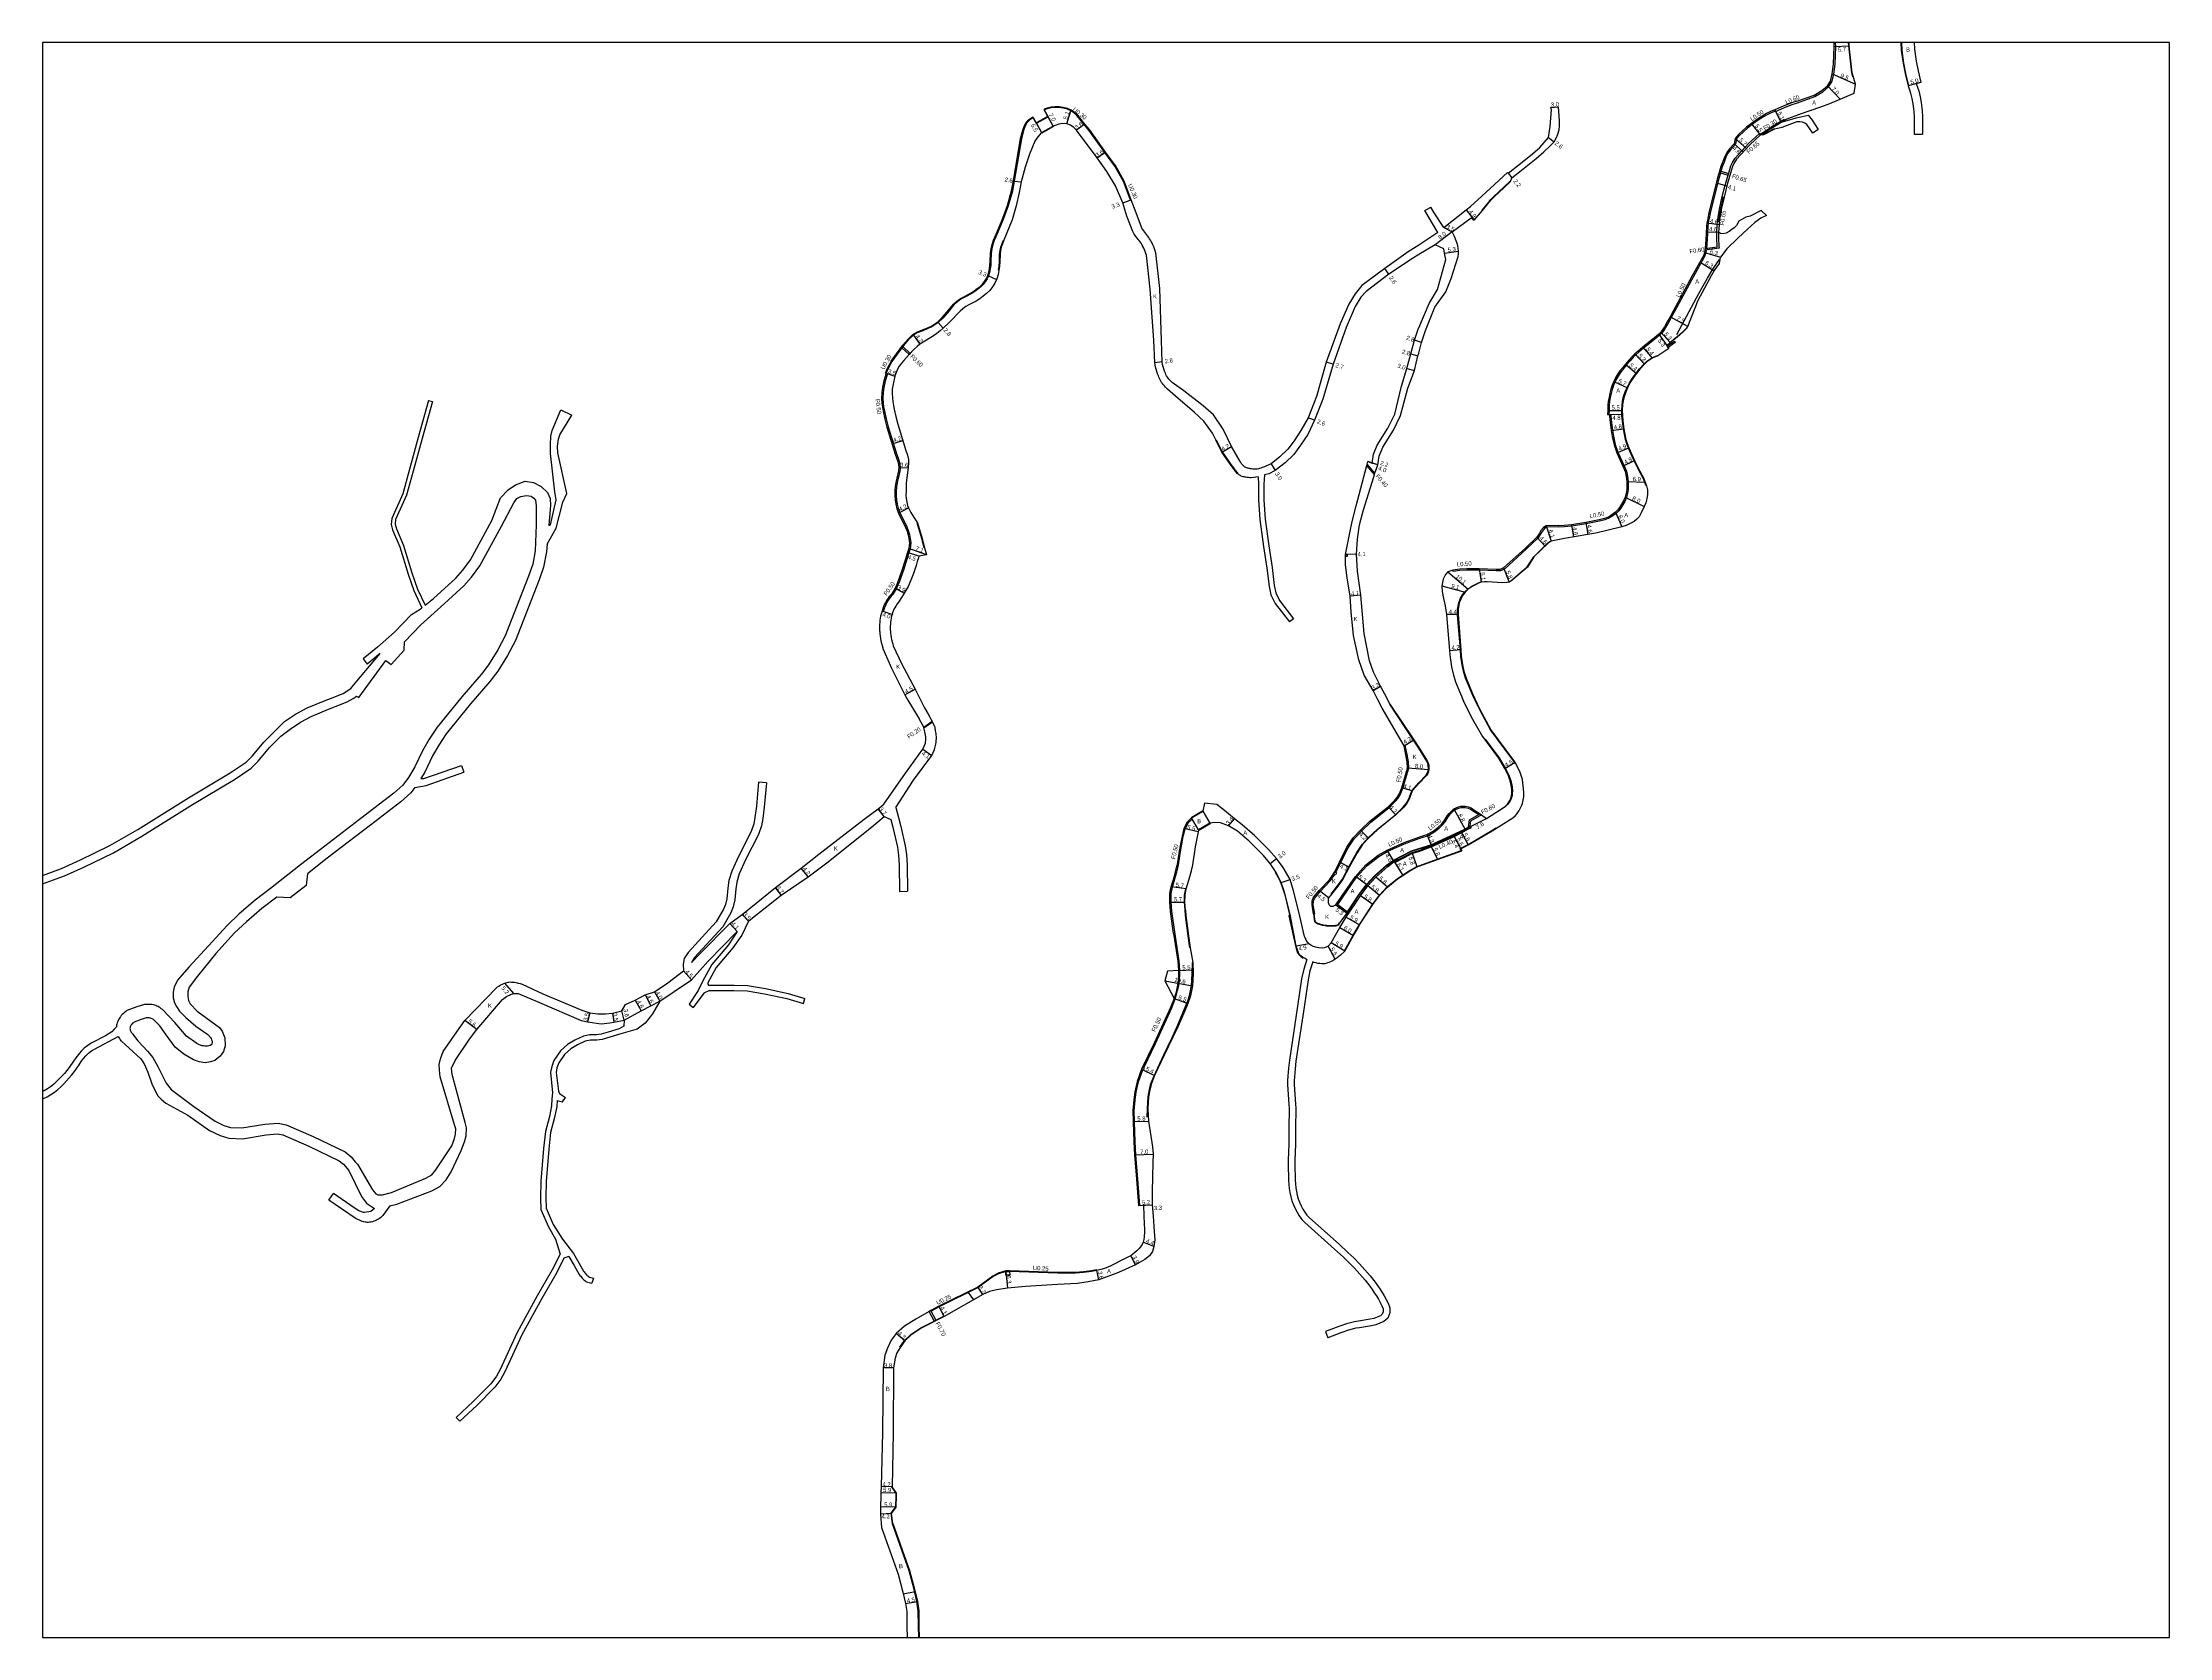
# Model space of a CAD drawing. Header units: metres. Extents: x -24000 to -21600, y -102000 to -99000.
# Drawn here: x -24000 to -23200, y -99600 to -99000 of the extents above; entities that cross this region are included whole.
import ezdxf

# ---------------------------------------------------------------- set-up
doc = ezdxf.new("R2010")
doc.units = ezdxf.units.M
doc.header["$LTSCALE"] = 2.5
for name, color, linetype in [('その他', 7, 'Continuous'), ('側溝・桝', 7, 'Continuous'), ('図郭', 7, 'Continuous'), ('幅員', 7, 'Continuous'), ('歩道・分離帯・安全施設', 7, 'Continuous'), ('舗装', 7, 'Continuous'), ('道路', 7, 'Continuous')]:
    doc.layers.add(name, color=color, linetype=linetype)
doc.styles.get("Standard").update_dxf_attribs({"font": ''})
doc.styles.get('Standard').set_extended_font_data('@MS PGothic')

msp = doc.modelspace()

# ---------------------------------------------------------------- linework, layer by layer
at = {"layer": 'その他', "flags": 128}
for points in [[(-23388.9, -99114.16), (-23386.25, -99112.35)], [(-23388.52, -99114.71), (-23388.9, -99114.16)], [(-23388.44, -99114.65), (-23388.82, -99114.1)], [(-23385.88, -99112.9), (-23388.52, -99114.71)], [(-23387.61, -99114.09), (-23387.99, -99113.54)], [(-23386.79, -99113.52), (-23387.17, -99112.97)], [(-23385.96, -99112.96), (-23386.34, -99112.41)], [(-23386.25, -99112.35), (-23385.88, -99112.9)]]:
    msp.add_lwpolyline(points, dxfattribs=at)
at = {"layer": '側溝・桝', "flags": 128}
for points in [[(-23348.38, -99025.36), (-23348.14, -99025.91), (-23345.01, -99024.51), (-23342.23, -99023.44), (-23339.9, -99022.63), (-23333.43, -99020.33), (-23330.43, -99018.5), (-23328.19, -99016.69), (-23326.94, -99014.84), (-23326.22, -99011.88), (-23325.71, -99008.19), (-23325.53, -99001.48), (-23325.57, -99000)], [(-23682.7, -99124.42), (-23682.99, -99124.32), (-23682.34, -99122.75), (-23681.61, -99121.33), (-23680.78, -99119.84), (-23679.8, -99118.49), (-23676.37, -99113.81), (-23674.45, -99111.55), (-23672.6, -99109.87), (-23671.13, -99108.98), (-23669.03, -99108.13), (-23667.08, -99107.35), (-23665.66, -99106.69), (-23663.3, -99105.12), (-23661.64, -99103.45), (-23659.81, -99101.45), (-23657.91, -99099.05), (-23657.3, -99098.37), (-23656.06, -99097.33), (-23654.7, -99096.32), (-23653.25, -99095.52), (-23650.66, -99094.18), (-23649.55, -99093.44), (-23648.41, -99092.59), (-23647.34, -99091.74), (-23646.43, -99090.84), (-23645.64, -99089.84), (-23644.98, -99088.79), (-23644.48, -99087.65), (-23644.11, -99086.4), (-23643.82, -99085.09), (-23643.65, -99083.75), (-23643.56, -99082.34), (-23643.44, -99079.29), (-23643.23, -99077.61), (-23642.84, -99075.95), (-23642.29, -99074.39), (-23641.69, -99072.93), (-23639.89, -99068.82), (-23638.8, -99066.1), (-23637.07, -99061.35), (-23635.49, -99055.83), (-23634.8, -99052.07), (-23632.1, -99036.16), (-23631.29, -99032.99), (-23630.65, -99031.15), (-23629.97, -99029.97), (-23628.97, -99028.95), (-23627.54, -99027.94), (-23627.36, -99028.19)], [(-23590.55, -99059.19), (-23593.18, -99052.14), (-23596.45, -99046.29), (-23600.17, -99041.21), (-23606.22, -99032.72), (-23607.95, -99030.68), (-23610.78, -99027.26), (-23611.93, -99026.17), (-23613.11, -99025.42), (-23614.42, -99024.85), (-23616.1, -99024.4), (-23617.62, -99024.19), (-23619.15, -99024.17), (-23620.68, -99024.33), (-23622.17, -99024.68), (-23623.32, -99025.05), (-23623.22, -99025.34)], [(-23348.18, -99025.82), (-23349.83, -99026.46), (-23351.35, -99027.17), (-23352.69, -99027.96), (-23353.91, -99028.76), (-23355.56, -99029.87), (-23356.91, -99030.85), (-23358.73, -99032.25), (-23361.73, -99034.96), (-23362.91, -99036.27), (-23363.24, -99038.27), (-23365.11, -99040.35), (-23366.08, -99041.68), (-23366.84, -99043.12), (-23367.55, -99044.95), (-23368.2, -99046.82), (-23369.63, -99051.59), (-23370.4, -99054.48), (-23372.71, -99064.19), (-23373.14, -99066.14), (-23373.33, -99067.1), (-23373.48, -99068.07), (-23373.6, -99069.04), (-23373.77, -99072.02), (-23373.89, -99074.02), (-23374.03, -99076.02), (-23374.15, -99077.39)], [(-23353.8, -99034.77), (-23346.06, -99029.9)], [(-23368.85, -99048.98), (-23366.04, -99049.87)], [(-23368.66, -99048.36), (-23365.85, -99049.25)], [(-23369.62, -99071.33), (-23369.64, -99073.42), (-23369.51, -99076.74), (-23369.42, -99077.34), (-23374.72, -99078.08)], [(-23374.2, -99078.01), (-23374.2, -99078.04), (-23374.38, -99079.08), (-23374.7, -99080.1), (-23375.15, -99081.04), (-23379.04, -99088.05), (-23386.17, -99101.24), (-23387.37, -99103.46), (-23388.47, -99105.34), (-23389.53, -99107.15), (-23390.33, -99108.45), (-23390.93, -99109.31), (-23391.75, -99110.08), (-23392.77, -99111.01), (-23394.96, -99112.71), (-23397.81, -99115.03), (-23399.56, -99116.49), (-23400.71, -99117.45), (-23401.67, -99118.37), (-23402.79, -99119.7), (-23404.18, -99121.28), (-23405.28, -99122.55), (-23406.27, -99123.76), (-23407.01, -99124.89), (-23407.77, -99126.17), (-23408.56, -99127.69), (-23409.1, -99129.01), (-23409.62, -99130.5), (-23410, -99132.03), (-23410.31, -99133.49), (-23410.56, -99135.06), (-23410.73, -99136.51), (-23410.8, -99138.41), (-23410.86, -99139.91)], [(-23674.08, -99117.38), (-23676.76, -99114.84)], [(-23673.68, -99116.93), (-23676.4, -99114.35)], [(-23682.7, -99124.42), (-23682.23, -99124.58), (-23683.03, -99127.44), (-23683.56, -99129.79), (-23683.83, -99131.7), (-23683.96, -99133.93), (-23683.83, -99135.5), (-23683.63, -99137.06), (-23683.35, -99138.6), (-23682.69, -99141.59), (-23681.92, -99144.56), (-23678.79, -99154.65), (-23677.84, -99157.43), (-23677.55, -99158.69), (-23677.46, -99159.94), (-23677.57, -99161.19), (-23678.2, -99164.03), (-23678.52, -99165.55), (-23678.76, -99167.12), (-23678.91, -99168.72), (-23678.94, -99170.36), (-23678.8, -99171.99), (-23678.57, -99173.6), (-23678.16, -99175.23), (-23677.55, -99176.81), (-23674.92, -99182.18), (-23674.35, -99183.61), (-23673.9, -99185.09), (-23673.6, -99186.61), (-23673.46, -99188.17), (-23673.54, -99189.34), (-23673.71, -99190.45), (-23674.41, -99192.71), (-23674.83, -99194.14), (-23675.27, -99195.58), (-23676.17, -99198.45), (-23677.14, -99201.31), (-23677.68, -99202.73), (-23678.26, -99204.12), (-23678.9, -99205.51), (-23679.62, -99206.83), (-23680.33, -99207.77), (-23680.78, -99208.28), (-23681.18, -99208.77), (-23681.56, -99209.27), (-23681.92, -99209.78), (-23682.17, -99210.18), (-23682.54, -99210.84), (-23682.87, -99211.52), (-23683.17, -99212.2), (-23683.33, -99212.72), (-23683.77, -99214.04)], [(-23410.58, -99139.92), (-23410.08, -99139.91), (-23410.07, -99140.47), (-23409.84, -99142.94), (-23409.48, -99145.85), (-23409.11, -99148.11), (-23408.43, -99151.18), (-23407.44, -99154.1), (-23405.12, -99159.2), (-23404.27, -99161.22), (-23403.85, -99163.13), (-23403.59, -99165.14), (-23403.55, -99166.71), (-23403.65, -99168.2), (-23403.91, -99169.7), (-23404.28, -99171.21), (-23404.9, -99172.68), (-23405.65, -99173.95), (-23406.41, -99175.18), (-23407.1, -99176.11), (-23408, -99177.04), (-23408.99, -99177.77), (-23410.02, -99178.47), (-23411.16, -99179.1), (-23412.41, -99179.55), (-23414.37, -99180.1), (-23419.44, -99181.05), (-23424.87, -99181.99), (-23427.6, -99182.2), (-23429.8, -99182.28), (-23432.96, -99182.19), (-23434.31, -99182.33), (-23435.08, -99182.8), (-23436, -99183.9), (-23436.67, -99185.06), (-23437.59, -99186.42), (-23441.9, -99190.59), (-23450.17, -99198.07), (-23451.61, -99198.69), (-23453.19, -99198.8), (-23459.61, -99198.5), (-23464.27, -99198.43), (-23466.91, -99198.61), (-23469.45, -99198.95), (-23469.57, -99198.46)], [(-23499, -99162.47), (-23501.95, -99159.08)], [(-23498.85, -99162.03), (-23501.83, -99158.61)], [(-23683.77, -99214.04), (-23684.24, -99213.88)], [(-23668.56, -99257.54), (-23665.38, -99255.32)], [(-23668.51, -99257.75), (-23665.29, -99255.5)], [(-23513.59, -99312.25), (-23511.78, -99308.57), (-23508.96, -99302.9), (-23506.63, -99299.52), (-23503.94, -99296.69), (-23500.41, -99293.26), (-23493.58, -99287.92), (-23490.95, -99285.3), (-23490.06, -99284.28), (-23489.34, -99282.98), (-23488.31, -99280.51), (-23486.07, -99273), (-23486.23, -99270.59), (-23486.68, -99267.88), (-23487.47, -99264.34)], [(-23487.47, -99264.34), (-23487.9, -99264.6)], [(-23567.59, -99292.16), (-23569.07, -99293.53), (-23570.25, -99295.85)], [(-23567.59, -99292.16), (-23567.85, -99291.72)], [(-23512.86, -99324.26), (-23505.78, -99314), (-23501.93, -99309.77), (-23497.41, -99306.17), (-23493.98, -99304.22), (-23487.69, -99301.39), (-23482.38, -99299.43)], [(-23491.35, -99308.48), (-23491.57, -99308.14)], [(-23491.35, -99308.48), (-23488.03, -99306.77), (-23484.68, -99305.01), (-23482.38, -99304.33)], [(-23521.5, -99327.75), (-23522.02, -99324.38), (-23521.95, -99323), (-23521.61, -99321.95), (-23519.47, -99319.36), (-23515.58, -99315.29), (-23513.96, -99313), (-23513.94, -99312.96)], [(-23521.5, -99327.75), (-23522, -99327.82)], [(-23513.55, -99324.38), (-23509.27, -99327.51)], [(-23513.27, -99323.97), (-23512.86, -99324.26), (-23508.99, -99327.09)], [(-23572.73, -99349.1), (-23572.67, -99350.74), (-23572.81, -99352.56), (-23573.13, -99354.63), (-23573.54, -99356.5), (-23573.91, -99357.99), (-23574.4, -99359.58)], [(-23587.26, -99437.46), (-23588.08, -99427.61), (-23588.8, -99418.4), (-23589.03, -99413.52), (-23589.31, -99405.87), (-23589.37, -99401.83), (-23589.09, -99397.81), (-23588.67, -99394.82), (-23587.78, -99390.93), (-23586.13, -99386.48)], [(-23603.49, -99461.91), (-23603.54, -99461.67), (-23605.5, -99462.04), (-23606.48, -99462.21), (-23608.45, -99462.41), (-23611.43, -99462.66), (-23618.21, -99462.76), (-23636.24, -99462.02), (-23637.69, -99462.04), (-23640.53, -99462.96), (-23642.61, -99464.03)], [(-23642.61, -99464.03), (-23648.27, -99468.16), (-23662.84, -99475.39), (-23665.89, -99476.98)], [(-23664.52, -99481.12), (-23666.5, -99477.32)], [(-23663.89, -99480.8), (-23665.77, -99477.2)]]:
    msp.add_lwpolyline(points, dxfattribs=at)
at = {"layer": '側溝・桝'}
for points in [[(-23353.98, -99034.53), (-23346.22, -99029.64), (-23344.83, -99028.85), (-23344.68, -99029.11)], [(-23374.66, -99077.46), (-23370.15, -99076.83), (-23370.15, -99076.8), (-23370.29, -99073.43), (-23370.27, -99071.31), (-23370.07, -99068.59), (-23369.98, -99067.35), (-23369.24, -99062.7), (-23368.19, -99057.98), (-23367.14, -99053.69), (-23366.79, -99052.39), (-23365.39, -99047.73), (-23364.95, -99046.4), (-23364.41, -99045.19), (-23363.32, -99043.52), (-23358.33, -99037.99), (-23354.2, -99034.26), (-23353.8, -99034.77)], [(-23482.38, -99299.43), (-23479.13, -99298.4), (-23476.64, -99297.09), (-23474.68, -99295.56), (-23473.31, -99294.23), (-23472.45, -99293.16), (-23471.31, -99291.27), (-23470.38, -99290.14), (-23468.87, -99288.71), (-23467.31, -99288.04), (-23466.43, -99287.79), (-23465.65, -99287.72), (-23464.94, -99287.78), (-23463.8, -99288.02)], [(-23585.79, -99385.76), (-23581.4, -99376.61), (-23575.3, -99363.13), (-23573.93, -99359.73), (-23573.43, -99358.12), (-23573.06, -99356.61), (-23572.64, -99354.73), (-23572.31, -99352.61), (-23572.17, -99350.75), (-23572.23, -99349.06), (-23572.52, -99345.51), (-23574.03, -99335.4), (-23575.26, -99326.82), (-23575.55, -99323.35), (-23575.45, -99320.16), (-23574.97, -99317.8), (-23573.81, -99313.71), (-23573.34, -99312.06), (-23572.98, -99310.48), (-23572.78, -99309.52), (-23572.75, -99309.33), (-23571.99, -99304.33), (-23571.51, -99301.62), (-23570.92, -99298.65), (-23570.25, -99295.85)], [(-23482.38, -99304.33), (-23477.71, -99302.52), (-23468.99, -99298.73), (-23466.17, -99297.22), (-23463.42, -99295.6)], [(-23463.8, -99288.02), (-23462.89, -99288.4), (-23461.51, -99289.26), (-23459.8, -99290.43)], [(-23463.7, -99295.09), (-23463.33, -99292.36), (-23459.8, -99290.43), (-23459.31, -99290.16)], [(-23463.05, -99294.74), (-23462.77, -99292.74), (-23459.51, -99290.96), (-23458.75, -99290.55)]]:
    msp.add_lwpolyline(points, dxfattribs=at)
at = {"layer": '側溝・桝', "flags": 128}
for points in [[(-23509.93, -99192.62), (-23509.23, -99192.62), (-23509.23, -99193.31), (-23509.93, -99193.31)], [(-23514.04, -99312.04), (-23513.59, -99312.25), (-23513.32, -99312.38), (-23513.67, -99313.09), (-23513.94, -99312.96), (-23514.39, -99312.74)], [(-23585.52, -99385.89), (-23586.24, -99385.54), (-23586.59, -99386.27), (-23585.87, -99386.61)], [(-23637.64, -99462.29), (-23636.24, -99462.27), (-23636.22, -99463.67), (-23637.62, -99463.69)]]:
    msp.add_lwpolyline(points, close=True, dxfattribs=at)
at = {"layer": '側溝・桝'}
msp.add_lwpolyline([(-23463.32, -99295.8), (-23463.62, -99295.25), (-23463.7, -99295.09), (-23463.05, -99294.74), (-23463, -99294.71), (-23462.62, -99295.42)], close=True, dxfattribs=at)
at = {"layer": '図郭'}
msp.add_lwpolyline([(-24000, -99600), (-23200, -99600), (-23200, -99000), (-24000, -99000)], close=True, dxfattribs=at)
at = {"layer": '幅員', "flags": 128}
for points in [[(-23326.13, -99001.48), (-23320.43, -99001.2)], [(-23326.81, -99011.77), (-23318.14, -99015.65)], [(-23293.47, -99015.03), (-23298.31, -99016.25)], [(-23328.64, -99016.29), (-23323.82, -99021.36)], [(-23627.36, -99028.19), (-23624.23, -99033.88)], [(-23619.85, -99031.47), (-23623.22, -99025.34)], [(-23614.77, -99030.55), (-23613.25, -99025.68)], [(-23608.18, -99030.87), (-23611.07, -99033.01)], [(-23432.81, -99024.48), (-23429.82, -99024.22)], [(-23353.8, -99034.77), (-23357.21, -99030.45)], [(-23346.06, -99029.9), (-23348.38, -99025.36)], [(-23433.53, -99035.75), (-23431.44, -99037.3)], [(-23363.71, -99038.05), (-23360.29, -99041.13)], [(-23363.38, -99036.04), (-23359.15, -99039.86)], [(-23603.38, -99043.42), (-23600.41, -99041.38)], [(-23634.51, -99052.11), (-23631.93, -99052.46)], [(-23448.69, -99049.18), (-23447.33, -99050.91)], [(-23370.47, -99052.8), (-23366.51, -99053.85)], [(-23593.65, -99060.32), (-23590.55, -99059.19)], [(-23464.58, -99062.95), (-23461.55, -99066.8)], [(-23469.85, -99071.19), (-23476.21, -99076.05)], [(-23472.99, -99069.63), (-23469.85, -99071.19)], [(-23374.22, -99071.24), (-23369.62, -99071.33)], [(-23369.42, -99068.64), (-23373.98, -99068)], [(-23472.65, -99079.3), (-23467.41, -99078.53)], [(-23374.87, -99078.96), (-23368.83, -99080.74)], [(-23644.2, -99087.76), (-23641.18, -99089.09)], [(-23493.64, -99087.15), (-23495.14, -99085.03)], [(-23376.57, -99082.57), (-23371.2, -99085.87)], [(-23381.21, -99106.79), (-23387.81, -99103.21)], [(-23672.42, -99110.11), (-23669.97, -99113.53)], [(-23663.1, -99105.36), (-23661.22, -99107.43)], [(-23481.28, -99112.87), (-23483.94, -99111.98)], [(-23485.39, -99117.07), (-23482.69, -99117.8)], [(-23682.7, -99124.42), (-23679.38, -99125.5)], [(-23578.89, -99120.1), (-23581.65, -99120.53)], [(-23514.6, -99121.02), (-23517.19, -99120.27)], [(-23486.85, -99122.57), (-23483.98, -99123.43)], [(-23521.56, -99142.08), (-23524, -99141.18)], [(-23411.3, -99138.39), (-23405.8, -99138.37)], [(-23410.58, -99139.92), (-23405.78, -99139.86)], [(-23680.46, -99150.95), (-23676.45, -99149.7)], [(-23409.97, -99145.92), (-23405.21, -99145.33)], [(-23677.96, -99159.93), (-23674.36, -99159.96)], [(-23556.4, -99154.09), (-23552.75, -99152.01)], [(-23537.92, -99158.49), (-23536.32, -99161.03)], [(-23497.79, -99158.92), (-23501.57, -99157.61)], [(-23497.79, -99158.92), (-23499.87, -99158.2)], [(-23407.91, -99154.29), (-23403.37, -99152.45)], [(-23405.58, -99159.41), (-23401.19, -99157.23)], [(-23404.09, -99165.18), (-23397.19, -99165.33)], [(-23678.01, -99177), (-23674.27, -99175.1)], [(-23404.76, -99171.05), (-23397.58, -99174.57)], [(-23434.47, -99181.84), (-23432.53, -99187.62)], [(-23424.94, -99181.49), (-23424.15, -99186.02)], [(-23419.53, -99180.56), (-23418.75, -99185.09)], [(-23408.33, -99176.66), (-23405.98, -99182.18)], [(-23670.36, -99193.17), (-23674.66, -99191.83)], [(-23667.53, -99192.78), (-23674.19, -99190.34)], [(-23437.97, -99186.1), (-23434.78, -99189.41)], [(-23505.83, -99192.49), (-23509.93, -99192.62)], [(-23471.37, -99199.09), (-23463.72, -99205.68)], [(-23459.6, -99198), (-23458.93, -99203.06)], [(-23450.45, -99197.64), (-23448.33, -99203.04)], [(-23679.35, -99205.29), (-23675.95, -99207.2)], [(-23504.13, -99207.87), (-23508.21, -99208.31)], [(-23473.65, -99204.39), (-23464.88, -99206.79)], [(-23680.46, -99215.18), (-23684.24, -99213.88)], [(-23467.59, -99215.23), (-23471.99, -99215.22)], [(-23466.55, -99228.47), (-23470.74, -99228.79)], [(-23675.63, -99245.44), (-23671.72, -99243.2)], [(-23499.53, -99243.76), (-23496.69, -99242.08)], [(-23487.9, -99264.6), (-23484.25, -99262.33)], [(-23668.89, -99265.87), (-23665.56, -99268.25)], [(-23493.92, -99287.54), (-23491.03, -99290.59)], [(-23484.86, -99281.52), (-23488.79, -99280.37)], [(-23683.48, -99291.18), (-23685.72, -99288.23)], [(-23565.38, -99296.96), (-23570.73, -99295.67)], [(-23553.88, -99294.63), (-23551.64, -99292.07)], [(-23463.62, -99295.25), (-23456.82, -99291.85)], [(-23504.3, -99296.33), (-23501.29, -99299.27)], [(-23491.83, -99307.72), (-23494.21, -99303.78)], [(-23712.03, -99313.85), (-23714.61, -99310.54)], [(-23538.27, -99308.79), (-23535.86, -99307)], [(-23508.55, -99310.16), (-23512.23, -99308.35)], [(-23491.57, -99308.14), (-23488.34, -99313.32)], [(-23483.01, -99310.15), (-23484.83, -99304.64)], [(-23722.15, -99320.78), (-23724.36, -99317.81)], [(-23534.06, -99316.04), (-23530.75, -99314.89)], [(-23516.29, -99321.79), (-23519.85, -99319.03)], [(-23501.94, -99316.88), (-23506.18, -99313.69)], [(-23497.08, -99320.88), (-23501.56, -99317.2)], [(-23494.18, -99317.76), (-23498.56, -99313.96)], [(-23734.49, -99330.59), (-23736.84, -99328)], [(-23513.55, -99324.38), (-23509.27, -99327.51)], [(-23499.58, -99324.3), (-23504.32, -99320.95)], [(-23738.73, -99334.39), (-23741.49, -99331.36)], [(-23512.1, -99332.95), (-23506.88, -99335.9)], [(-23509.72, -99329.01), (-23504.61, -99331.95)], [(-23523.62, -99339.04), (-23528.43, -99339.95)], [(-23513.77, -99344.81), (-23516.43, -99339.99)], [(-23510.22, -99341.79), (-23515.26, -99338.71)], [(-23755.96, -99352.64), (-23758.91, -99349.24)], [(-23572.73, -99349.1), (-23567.23, -99348.9)], [(-23822.69, -99357.76), (-23826.07, -99353.8)], [(-23773.3, -99358.3), (-23771.17, -99362.38)], [(-23769.79, -99357.14), (-23767.84, -99360.64)], [(-23577.91, -99352.94), (-23567.47, -99354.8)], [(-23574.4, -99359.58), (-23569.26, -99361.53)], [(-23836.63, -99371.28), (-23841.11, -99367.93)], [(-23794.15, -99365.01), (-23795.01, -99368.4)], [(-23785.67, -99365.13), (-23785.06, -99368.58)], [(-23781.29, -99367.8), (-23782.1, -99364.3)], [(-23777.05, -99360.25), (-23774.81, -99364.27)], [(-23586.59, -99386.27), (-23581.72, -99388.6)], [(-23589.81, -99405.88), (-23584.01, -99405.79)], [(-23589.3, -99418.43), (-23582.3, -99418.14)], [(-23587.76, -99437.5), (-23582.57, -99437.19)], [(-23585.87, -99437.35), (-23582.57, -99437.19)], [(-23581.96, -99452.92), (-23586.05, -99451.3)], [(-23637.64, -99462.29), (-23637.11, -99468.57)], [(-23602.67, -99465.42), (-23603.49, -99461.91)], [(-23588.96, -99459.86), (-23590.7, -99456.37)], [(-23646.37, -99471.04), (-23648.14, -99468.37)], [(-23660.87, -99479.26), (-23662.73, -99475.61)], [(-23675.71, -99488.43), (-23678.95, -99485.6)], [(-23679.97, -99498.54), (-23683.77, -99498.52)], [(-23680.4, -99543.3), (-23684.6, -99543.2)], [(-23678.9, -99550.96), (-23684.79, -99550.84)], [(-23678.76, -99545.68), (-23684.66, -99545.53)], [(-23680.63, -99553.32), (-23684.82, -99553.64)], [(-23675.39, -99587.27), (-23670.96, -99586.45)]]:
    msp.add_lwpolyline(points, dxfattribs=at)
at = {"layer": '幅員'}
for points in [[(-23392.09, -99109.71), (-23389, -99114.02)], [(-23391.31, -99108.98), (-23387.74, -99112.89)], [(-23401.05, -99117.07), (-23397.51, -99121.02)], [(-23398.05, -99114.58), (-23394.59, -99118.72)], [(-23409.01, -99127.47), (-23403.84, -99129.88)], [(-23404.56, -99120.95), (-23400.49, -99124.5)], [(-23449.95, -99273.05), (-23446.07, -99270.78)], [(-23478.59, -99273.58), (-23486.56, -99272.92)], [(-23469.15, -99288.28), (-23464.94, -99296.01)], [(-23479.34, -99297.94), (-23477.74, -99301.94)], [(-23477.86, -99302.15), (-23475.35, -99307.38)], [(-23469.16, -99298.37), (-23466.55, -99303.33)], [(-23469.16, -99298.37), (-23466.18, -99304.04)], [(-23466.36, -99296.87), (-23463.78, -99301.84)], [(-23569.79, -99318.36), (-23575.45, -99317.68)], [(-23576.05, -99323.36), (-23570.35, -99323.33)]]:
    msp.add_lwpolyline(points, dxfattribs=at)
at = {"layer": '歩道・分離帯・安全施設', "flags": 128}
for points in [[(-23319.04, -99012.88), (-23319.46, -99011.37), (-23320.58, -99001.21), (-23320.67, -99000)], [(-23300.85, -99000), (-23300.71, -99002.96), (-23300.07, -99007.77), (-23299.31, -99011.66), (-23298.17, -99016.21)], [(-23352.76, -99034.57), (-23348.58, -99032.4)], [(-23458.48, -99063.05), (-23456.5, -99060.65), (-23455.27, -99059.1), (-23453.86, -99057.67), (-23452.51, -99056.46), (-23447.99, -99052.19)], [(-23369.48, -99067.4), (-23368.75, -99062.79), (-23367.7, -99058.1)], [(-23640.42, -99085.68), (-23640.21, -99084.09), (-23640.11, -99082.52), (-23640, -99079.57), (-23639.83, -99078.22), (-23639.52, -99076.92), (-23639.07, -99075.62), (-23638.51, -99074.29)], [(-23385.29, -99109.8), (-23377.01, -99094.47), (-23373.76, -99088.65), (-23371.74, -99085.26), (-23369.23, -99081.67)], [(-23387.84, -99112.77), (-23385.92, -99111.22), (-23384.44, -99109.97), (-23382.98, -99108.77), (-23381.62, -99107.41)], [(-23558.51, -99149.45), (-23556.27, -99154.01), (-23552.42, -99159.56), (-23552.34, -99159.66), (-23552.09, -99160), (-23551.84, -99160.35), (-23551.58, -99160.7), (-23551.33, -99161.04), (-23551.06, -99161.37), (-23550.79, -99161.68), (-23550.5, -99161.99)], [(-23668.36, -99190.09), (-23669.25, -99186.57), (-23671.01, -99180.74)], [(-23439.14, -99193.42), (-23433.79, -99188.25), (-23433.07, -99187.71), (-23432.58, -99187.48), (-23427.51, -99186.45), (-23418.78, -99184.94)], [(-23461.49, -99246.72), (-23461.73, -99246.24), (-23463.32, -99242.57), (-23464.72, -99239.12), (-23465.53, -99236.51), (-23466.03, -99234.13), (-23466.5, -99230.91), (-23466.7, -99228.48), (-23467.74, -99215.24), (-23467.74, -99213.31), (-23467.27, -99210.75), (-23466.61, -99209.06), (-23465.9, -99207.77), (-23464.99, -99206.69), (-23463.82, -99205.57), (-23462.35, -99204.55), (-23460.89, -99203.74), (-23459.89, -99203.28), (-23458.97, -99202.91), (-23457.64, -99202.74), (-23456.64, -99202.72), (-23450.76, -99203.08), (-23449.18, -99203.03), (-23448.38, -99202.9), (-23447.89, -99202.58), (-23441.6, -99197.29), (-23439.14, -99193.42)], [(-23482.38, -99265.43), (-23484.37, -99262.41), (-23493.3, -99248.92)], [(-23515.32, -99320.33), (-23512.89, -99317.28), (-23511.07, -99314.72), (-23508.68, -99310.09), (-23505.71, -99304.74), (-23503.62, -99301.64), (-23501.4, -99299.16), (-23497.9, -99295.96), (-23491.12, -99290.48), (-23488.3, -99287.79), (-23487.1, -99286.29), (-23486.07, -99284.57), (-23485, -99281.46), (-23482.38, -99278.5)], [(-23509.11, -99327), (-23504.85, -99320.58), (-23502.06, -99316.79), (-23499.02, -99313.49), (-23494.45, -99309.5), (-23491.91, -99307.59), (-23488.51, -99305.84), (-23485.11, -99304.05), (-23482.38, -99303.21)], [(-23510.35, -99341.71), (-23507.01, -99335.82), (-23505.21, -99332.69), (-23499.71, -99324.22), (-23497.19, -99320.79), (-23494.28, -99317.65), (-23490.42, -99314.48), (-23488.42, -99313.19), (-23486.16, -99311.7), (-23483.07, -99310.01), (-23482.38, -99309.71)], [(-23521.85, -99327.8), (-23521.43, -99330.54), (-23521.29, -99330.7), (-23521.12, -99330.86), (-23520.92, -99331.01), (-23520.7, -99331.14), (-23520.47, -99331.25), (-23520.22, -99331.35), (-23519.97, -99331.44), (-23519.71, -99331.53), (-23519.46, -99331.61), (-23519.22, -99331.68), (-23518.68, -99331.83), (-23518.14, -99331.95), (-23517.59, -99332.03), (-23517.03, -99332.09), (-23516.47, -99332.13), (-23515.91, -99332.14), (-23515.67, -99332.15), (-23515.36, -99332.15), (-23515.04, -99332.15), (-23514.72, -99332.16), (-23514.41, -99332.16), (-23514.1, -99332.15), (-23513.79, -99332.13), (-23513.5, -99332.08), (-23513.21, -99332.02), (-23512.94, -99331.93), (-23512.67, -99331.82), (-23512.58, -99331.77), (-23512.12, -99331.14)], [(-23584.46, -99404.22), (-23584.43, -99401.13), (-23584.32, -99398.58), (-23584.13, -99396.56), (-23583.66, -99393.92), (-23583.08, -99391.54), (-23582.32, -99389.63), (-23581.27, -99387.32), (-23578.24, -99380.86), (-23575.03, -99374.08), (-23573.27, -99370.1), (-23571.05, -99364.98), (-23570.07, -99362.61), (-23569.28, -99360.51), (-23568.64, -99358.56), (-23568.19, -99356.64), (-23567.85, -99354.75), (-23567.68, -99352.72), (-23567.57, -99350.13), (-23567.49, -99346.11)], [(-23677.52, -99490.79), (-23675.82, -99488.33), (-23673.5, -99486.21), (-23669.62, -99483.55), (-23664.58, -99480.99), (-23663.96, -99480.67), (-23660.94, -99479.13)], [(-23680.34, -99557.19), (-23680.78, -99553.28), (-23679.04, -99550.91), (-23678.94, -99546.72), (-23678.91, -99545.72), (-23680.52, -99543.39)], [(-23670.43, -99600), (-23670.55, -99595.74), (-23670.61, -99589.93), (-23671.11, -99586.47), (-23672.16, -99581.9), (-23674.02, -99574.9), (-23680.34, -99557.19)]]:
    msp.add_lwpolyline(points, dxfattribs=at)
at = {"layer": '歩道・分離帯・安全施設'}
for points in [[(-23396.78, -99166.79), (-23397.93, -99163.86), (-23399.3, -99161.38), (-23401.68, -99156.56), (-23403.35, -99152.88), (-23404.14, -99150.93), (-23404.59, -99149.36), (-23405.03, -99147.33), (-23405.37, -99145.26), (-23405.72, -99142.49), (-23405.93, -99140.26), (-23406, -99138.37), (-23405.9, -99136.22), (-23405.56, -99134.17), (-23405.17, -99132.81), (-23404.54, -99131.06), (-23403.98, -99129.81), (-23403.05, -99128), (-23401.74, -99125.88), (-23400.6, -99124.41), (-23399.28, -99122.77), (-23397.62, -99120.91), (-23396.64, -99119.99), (-23394.66, -99118.59), (-23392.57, -99117.79)], [(-23445.96, -99271.36), (-23446.2, -99270.86), (-23449.6, -99266.31), (-23455.39, -99258.52), (-23459.37, -99251.06), (-23461.49, -99246.72)], [(-23457.34, -99262.09), (-23452.07, -99269.14), (-23449.82, -99272.98), (-23448.5, -99275.66), (-23447.79, -99277.66), (-23447.29, -99280.01), (-23447.16, -99281.45), (-23447.17, -99282.44), (-23447.28, -99283.31), (-23447.58, -99284.33), (-23447.89, -99285.06), (-23448.36, -99285.9), (-23448.95, -99286.67), (-23449.82, -99287.56), (-23452.51, -99289.29)], [(-23482.38, -99278.5), (-23479.59, -99275.63), (-23479.17, -99275), (-23478.74, -99273.56), (-23478.77, -99271.9), (-23478.96, -99271.21), (-23479.33, -99270.37), (-23482.38, -99265.43)], [(-23482.38, -99303.21), (-23477.8, -99301.8), (-23473.65, -99299.89), (-23465.01, -99295.88), (-23464.46, -99295.56), (-23463.69, -99295.12)], [(-23482.38, -99309.71), (-23475.4, -99307.24), (-23466.39, -99303.95), (-23466.76, -99303.26), (-23463.84, -99301.71), (-23454.88, -99296.37), (-23453.4, -99295.45)], [(-23568.44, -99340.56), (-23569.06, -99336.07), (-23569.89, -99330.28), (-23570.11, -99328.37), (-23570.23, -99326.41), (-23570.5, -99323.33), (-23570.42, -99320.79), (-23569.94, -99318.33)], [(-23536.38, -99312.15), (-23534.77, -99315.03), (-23533.82, -99317.19), (-23532.75, -99320.6), (-23530.93, -99328.08), (-23531.27, -99328.48), (-23529.44, -99336.48), (-23528.42, -99340.87), (-23527.91, -99342.47), (-23527.33, -99343.21), (-23526.58, -99344.01), (-23525.89, -99344.43)]]:
    msp.add_lwpolyline(points, dxfattribs=at)
at = {"layer": '舗装', "flags": 128}
for points in [[(-23513.55, -99324.38), (-23509.27, -99327.51)], [(-23781.29, -99367.8), (-23774.81, -99364.27), (-23771.17, -99362.38), (-23767.84, -99360.64)]]:
    msp.add_lwpolyline(points, dxfattribs=at)
at = {"layer": '舗装'}
for points in [[(-23513.55, -99324.38), (-23509.27, -99327.51)], [(-23651.89, -99470.24), (-23649.84, -99473.01)], [(-23676.24, -99583.58), (-23671.84, -99582.65)]]:
    msp.add_lwpolyline(points, dxfattribs=at)
at = {"layer": '道路', "flags": 128}
for points in [[(-23346.06, -99029.9), (-23344.68, -99029.11), (-23342.54, -99028.17), (-23340.4, -99027.43), (-23338.35, -99026.75), (-23331.53, -99024.33), (-23328.4, -99023.16), (-23323.82, -99021.36), (-23318.55, -99019.09), (-23318.14, -99015.65), (-23319.31, -99011.34), (-23320.43, -99001.2), (-23320.52, -99000)], [(-23340.11, -99022.07), (-23333.69, -99019.79), (-23330.77, -99018.01), (-23328.64, -99016.29), (-23327.5, -99014.59), (-23326.81, -99011.77), (-23326.31, -99008.14), (-23326.13, -99001.48), (-23326.17, -99000)], [(-23301, -99000), (-23300.86, -99002.97), (-23300.22, -99007.79), (-23299.46, -99011.69), (-23298.31, -99016.25), (-23297.67, -99018.14), (-23297.37, -99019.1), (-23297.1, -99020.06), (-23296.86, -99021.03), (-23296.55, -99023), (-23296.28, -99024.98), (-23296.17, -99025.98), (-23296.07, -99027.98), (-23296.08, -99034.49)], [(-23296, -99000), (-23295.88, -99002.52), (-23295.29, -99006.98), (-23294.58, -99010.6), (-23293.47, -99015.03), (-23295.21, -99015.47), (-23294.64, -99017.15), (-23294.32, -99018.18), (-23294.01, -99019.24), (-23293.73, -99020.4), (-23293.4, -99022.54), (-23293.12, -99024.6), (-23293, -99025.73), (-23292.88, -99027.9), (-23292.9, -99034.49)], [(-23340.11, -99022.07), (-23342.44, -99022.87), (-23345.24, -99023.96), (-23348.38, -99025.36), (-23350.03, -99026), (-23351.58, -99026.73), (-23352.96, -99027.54), (-23354.19, -99028.34), (-23355.85, -99029.46), (-23357.21, -99030.45), (-23359.05, -99031.86), (-23362.08, -99034.61), (-23363.38, -99036.04), (-23363.71, -99038.05), (-23365.5, -99040.03), (-23366.51, -99041.41), (-23367.29, -99042.91), (-23368.02, -99044.78), (-23368.68, -99046.67), (-23370.11, -99051.45), (-23370.88, -99054.35), (-23373.2, -99064.08), (-23373.63, -99066.03), (-23373.82, -99067.02), (-23373.98, -99068), (-23374.09, -99069), (-23374.27, -99071.99), (-23374.39, -99073.99), (-23374.53, -99075.98), (-23374.7, -99077.98), (-23374.87, -99078.96), (-23375.17, -99079.91), (-23375.6, -99080.82), (-23379.48, -99087.81), (-23386.61, -99101.01), (-23387.81, -99103.21), (-23388.91, -99105.09), (-23389.96, -99106.89), (-23390.75, -99108.17), (-23391.31, -99108.98), (-23392.09, -99109.71), (-23393.09, -99110.62), (-23395.28, -99112.32), (-23398.13, -99114.64), (-23399.88, -99116.11), (-23401.05, -99117.07), (-23402.03, -99118.03), (-23403.17, -99119.37), (-23404.56, -99120.95), (-23405.66, -99122.23), (-23406.67, -99123.47), (-23407.43, -99124.63), (-23408.2, -99125.93), (-23409.01, -99127.47), (-23409.57, -99128.84), (-23410.1, -99130.36), (-23410.48, -99131.91), (-23410.8, -99133.4), (-23411.06, -99134.99), (-23411.23, -99136.47), (-23411.3, -99138.39), (-23411.35, -99139.89), (-23410.58, -99139.92), (-23410.57, -99140.5), (-23410.34, -99143), (-23409.97, -99145.92), (-23409.6, -99148.21), (-23408.91, -99151.32), (-23407.91, -99154.29), (-23405.58, -99159.41), (-23404.75, -99161.37), (-23404.34, -99163.22), (-23404.09, -99165.18), (-23404.05, -99166.7), (-23404.15, -99168.14), (-23404.4, -99169.59), (-23404.76, -99171.05), (-23405.35, -99172.46), (-23406.07, -99173.69), (-23406.83, -99174.9), (-23407.48, -99175.79), (-23408.33, -99176.66), (-23409.28, -99177.36), (-23410.28, -99178.05), (-23411.37, -99178.64), (-23412.56, -99179.07), (-23414.49, -99179.61), (-23419.53, -99180.56), (-23424.94, -99181.49), (-23427.63, -99181.7), (-23429.8, -99181.78), (-23432.98, -99181.69), (-23434.47, -99181.84), (-23435.41, -99182.41), (-23436.41, -99183.62), (-23437.09, -99184.8), (-23437.97, -99186.1), (-23442.24, -99190.22), (-23450.45, -99197.64), (-23451.73, -99198.2), (-23453.19, -99198.3), (-23459.6, -99198), (-23464.29, -99197.93), (-23466.96, -99198.11), (-23469.57, -99198.46), (-23471.37, -99199.09), (-23472.26, -99200.18), (-23473.19, -99201.89), (-23473.65, -99204.39), (-23473.5, -99206.55), (-23473.06, -99209.18), (-23472.49, -99211.95), (-23471.99, -99215.22), (-23470.74, -99228.79), (-23470.53, -99231.36), (-23470.02, -99234.85), (-23469.45, -99237.54), (-23468.54, -99240.48), (-23467.06, -99244.14), (-23465.94, -99246.72)], [(-23626.16, -99030.38), (-23627.36, -99028.19), (-23628.77, -99029.18), (-23629.73, -99030.15), (-23630.37, -99031.28), (-23631, -99033.08), (-23631.8, -99036.22), (-23634.51, -99052.11), (-23635.19, -99055.89), (-23636.78, -99061.45), (-23638.52, -99066.2), (-23639.62, -99068.93), (-23641.41, -99073.05), (-23642.01, -99074.49), (-23642.55, -99076.03), (-23642.94, -99077.66), (-23643.14, -99079.31), (-23643.26, -99082.36), (-23643.35, -99083.78), (-23643.53, -99085.14), (-23643.82, -99086.48), (-23644.2, -99087.76), (-23644.72, -99088.93), (-23645.39, -99090.02), (-23646.21, -99091.04), (-23647.14, -99091.96), (-23648.23, -99092.82), (-23649.38, -99093.68), (-23650.51, -99094.44), (-23653.11, -99095.78), (-23654.54, -99096.57), (-23655.87, -99097.57), (-23657.09, -99098.59), (-23657.68, -99099.24), (-23659.58, -99101.64), (-23661.43, -99103.66), (-23663.1, -99105.36), (-23665.51, -99106.95), (-23666.96, -99107.62), (-23668.92, -99108.41), (-23670.99, -99109.25), (-23672.42, -99110.11), (-23674.24, -99111.76), (-23676.14, -99114), (-23679.56, -99118.66), (-23680.53, -99120), (-23681.34, -99121.47), (-23682.07, -99122.87), (-23682.7, -99124.42), (-23683.51, -99127.32), (-23684.05, -99129.7), (-23684.33, -99131.65), (-23684.46, -99133.93), (-23684.32, -99135.55), (-23684.12, -99137.13), (-23683.84, -99138.7), (-23683.18, -99141.71), (-23682.4, -99144.7), (-23679.27, -99154.8), (-23678.32, -99157.56), (-23678.05, -99158.77), (-23677.96, -99159.93), (-23678.07, -99161.12), (-23678.69, -99163.92), (-23679.01, -99165.46), (-23679.25, -99167.06), (-23679.41, -99168.69), (-23679.44, -99170.38), (-23679.3, -99172.04), (-23679.06, -99173.69), (-23678.64, -99175.38), (-23678.01, -99177), (-23675.38, -99182.38), (-23674.82, -99183.78), (-23674.39, -99185.21), (-23674.1, -99186.68), (-23673.97, -99188.18), (-23674.04, -99189.29), (-23674.19, -99190.34), (-23674.89, -99192.56), (-23675.31, -99194), (-23675.75, -99195.44), (-23676.64, -99198.3), (-23677.61, -99201.14), (-23678.14, -99202.54), (-23678.72, -99203.92), (-23679.35, -99205.29), (-23680.04, -99206.56), (-23680.73, -99207.47), (-23681.16, -99207.96), (-23681.57, -99208.46), (-23681.97, -99208.97), (-23682.34, -99209.51), (-23682.6, -99209.93), (-23682.98, -99210.61), (-23683.32, -99211.31), (-23683.64, -99212.02), (-23683.81, -99212.57), (-23684.24, -99213.88), (-23684.6, -99215), (-23684.78, -99215.75), (-23684.93, -99216.56), (-23685.04, -99217.36), (-23685.12, -99218.17), (-23685.17, -99218.99), (-23685.18, -99219.8), (-23685.17, -99220.62), (-23685.14, -99221.43), (-23685.13, -99221.55), (-23685.05, -99222.44), (-23684.94, -99223.33), (-23684.8, -99224.21), (-23684.63, -99225.09), (-23684.44, -99225.97), (-23684.23, -99226.84), (-23684, -99227.7), (-23683.92, -99228.01), (-23680.72, -99235.39), (-23675.63, -99245.44), (-23674.87, -99246.72)], [(-23621.78, -99027.97), (-23626.16, -99030.38)], [(-23624.23, -99033.88), (-23619.85, -99031.47), (-23621.78, -99027.97), (-23626.16, -99030.38), (-23624.23, -99033.88)], [(-23624.23, -99033.88), (-23619.85, -99031.47)], [(-23590.83, -99059.29), (-23593.45, -99052.27), (-23596.71, -99046.45), (-23600.41, -99041.38), (-23606.45, -99032.91), (-23608.18, -99030.87), (-23611, -99027.46), (-23612.11, -99026.41), (-23613.25, -99025.68), (-23614.52, -99025.13), (-23616.16, -99024.7), (-23617.64, -99024.49), (-23619.14, -99024.47), (-23620.63, -99024.62), (-23622.09, -99024.97), (-23623.22, -99025.34), (-23621.78, -99027.97)], [(-23558.64, -99149.52), (-23559.89, -99146.97), (-23563.17, -99142.38), (-23566.86, -99139.09), (-23572.87, -99133.91), (-23576.86, -99130.4), (-23577.25, -99130), (-23577.65, -99129.6), (-23578.04, -99129.19), (-23578.41, -99128.77), (-23578.76, -99128.33), (-23579.07, -99127.9), (-23579.36, -99127.43), (-23579.62, -99126.94), (-23579.85, -99126.45), (-23580.07, -99125.94), (-23580.27, -99125.43), (-23580.29, -99125.37), (-23580.59, -99124.57), (-23580.86, -99123.75), (-23581.11, -99122.93), (-23581.33, -99122.1), (-23581.52, -99121.26), (-23581.65, -99120.53), (-23582.07, -99112), (-23583.36, -99092.78), (-23584.81, -99080.03), (-23585.01, -99079.34), (-23585.23, -99078.66), (-23585.49, -99077.99), (-23585.78, -99077.34), (-23586.1, -99076.7), (-23586.16, -99076.58), (-23586.46, -99076.04), (-23586.79, -99075.53), (-23587.15, -99075.02), (-23587.51, -99074.53), (-23587.89, -99074.04), (-23588.26, -99073.55), (-23588.64, -99073.06), (-23589, -99072.56), (-23589.35, -99072.05), (-23589.67, -99071.53), (-23589.91, -99071.09), (-23592.12, -99065.27), (-23593.65, -99060.32), (-23596.37, -99053.88), (-23599.7, -99048.46), (-23603.38, -99043.42), (-23611.07, -99033.01), (-23612.16, -99031.98), (-23613.39, -99031.14), (-23614.77, -99030.55), (-23616.26, -99030.46), (-23617.73, -99030.75), (-23619.16, -99031.22), (-23619.85, -99031.47)], [(-23482.38, -99116.84), (-23481.28, -99112.87), (-23479.77, -99108.36), (-23476.32, -99099.59), (-23472.2, -99093.82), (-23470.19, -99088.72), (-23467.59, -99080.51), (-23467.41, -99079.52), (-23467.41, -99078.53), (-23467.5, -99077.53), (-23467.66, -99076.54), (-23467.89, -99075.57), (-23468.24, -99074.63), (-23468.97, -99072.95), (-23469.85, -99071.19), (-23462.66, -99065.97), (-23461.55, -99066.8), (-23458.36, -99063.14), (-23456.39, -99060.74), (-23455.16, -99059.2), (-23453.75, -99057.78), (-23452.41, -99056.57), (-23447.89, -99052.3), (-23447.33, -99050.91), (-23443.17, -99047.63), (-23440.77, -99045.68), (-23438.19, -99043.58), (-23435.38, -99041.09), (-23432.71, -99038.62), (-23431.44, -99037.3), (-23430.7, -99035.98), (-23430.06, -99034.41), (-23429.6, -99032.9), (-23429.39, -99031.28), (-23429.39, -99029.64), (-23429.82, -99024.22)], [(-23472.99, -99069.63), (-23464.58, -99062.95), (-23462.95, -99061.74), (-23458.61, -99057.85), (-23448.95, -99048.85), (-23448.69, -99049.18), (-23444.54, -99045.91), (-23442.16, -99043.98), (-23439.61, -99041.9), (-23436.86, -99039.46), (-23433.53, -99035.75), (-23432.96, -99031.54), (-23432.43, -99025.22), (-23432.81, -99024.48)], [(-23432.81, -99024.48), (-23429.82, -99024.22)], [(-23334.1, -99034.12), (-23336.41, -99030.79), (-23337.14, -99030.28), (-23337.97, -99029.94), (-23339.03, -99029.84), (-23340.11, -99029.87), (-23345.86, -99031.97), (-23346.33, -99032.1), (-23348.52, -99032.54), (-23352.69, -99034.7), (-23353.8, -99034.77)], [(-23346.06, -99029.9), (-23343.85, -99029.35), (-23340.42, -99028.37), (-23335.92, -99027.36), (-23335.61, -99027.52), (-23335.35, -99027.89), (-23334.45, -99029.22), (-23332.19, -99032.75)], [(-23624.23, -99033.88), (-23625.06, -99034.76), (-23626.07, -99035.99), (-23626.83, -99037.14), (-23628.75, -99041.97), (-23630.38, -99046.83), (-23631.93, -99052.46), (-23632.67, -99056.38), (-23633.77, -99061.41), (-23635.24, -99066.69), (-23638.38, -99074.34), (-23638.93, -99075.67), (-23639.38, -99076.96), (-23639.68, -99078.25), (-23639.85, -99079.58), (-23639.96, -99082.53), (-23640.06, -99084.1), (-23640.28, -99085.71), (-23640.62, -99087.3), (-23641.1, -99088.9), (-23641.79, -99090.47), (-23642.69, -99091.93), (-23643.75, -99093.25), (-23644.95, -99094.43), (-23646.21, -99095.44), (-23647.47, -99096.37), (-23648.83, -99097.29), (-23651.56, -99098.7), (-23652.75, -99099.35), (-23653.82, -99100.16), (-23654.9, -99101.06), (-23655.91, -99102.01), (-23657.9, -99104.2), (-23658.98, -99105.33), (-23661.22, -99107.43), (-23662.39, -99108.46), (-23663.62, -99109.46), (-23664.92, -99110.4), (-23667.54, -99112.01), (-23668.81, -99112.76), (-23669.97, -99113.53), (-23671.06, -99114.37), (-23672.1, -99115.31), (-23673.11, -99116.3), (-23674.08, -99117.38), (-23675.07, -99118.49), (-23676.05, -99119.58), (-23676.95, -99120.68), (-23677.74, -99121.77), (-23678.38, -99122.92), (-23678.91, -99124.17), (-23679.38, -99125.5), (-23680.05, -99128.46), (-23680.38, -99130.46), (-23680.38, -99131.75), (-23680.26, -99133.73), (-23680.15, -99135.1), (-23679.97, -99136.5), (-23679.72, -99137.88), (-23679.09, -99140.73), (-23678.36, -99143.55), (-23675.27, -99153.5), (-23674.68, -99155.23), (-23674.31, -99156.9), (-23674.26, -99158.29), (-23674.36, -99159.96), (-23674.88, -99163.69), (-23675.12, -99165.93), (-23675.21, -99168.93), (-23675.24, -99170.24), (-23675.13, -99171.56), (-23674.93, -99172.88), (-23674.63, -99174.11), (-23674.27, -99175.1), (-23673.39, -99176.8), (-23672.12, -99178.83), (-23670.87, -99180.69), (-23669.1, -99186.53), (-23668.22, -99190.06), (-23667.53, -99192.78), (-23670.36, -99193.17), (-23670.58, -99193.87), (-23671, -99195.29), (-23671.45, -99196.76), (-23672.37, -99199.69), (-23673.35, -99202.25), (-23674.45, -99204.68), (-23675.95, -99207.2), (-23676.92, -99208.74), (-23677.85, -99210.17), (-23678.77, -99211.47), (-23679.09, -99211.98), (-23679.1, -99211.99), (-23679.44, -99212.6), (-23679.74, -99213.22), (-23680.01, -99213.86), (-23680.25, -99214.52), (-23680.46, -99215.18), (-23680.65, -99215.85), (-23680.81, -99216.52), (-23680.82, -99216.6), (-23680.96, -99217.32), (-23681.05, -99218.04), (-23681.11, -99218.77), (-23681.14, -99219.51), (-23681.15, -99220.24), (-23681.12, -99220.97), (-23681.1, -99221.3), (-23681.03, -99222.13), (-23680.93, -99222.96), (-23680.79, -99223.79), (-23680.62, -99224.61), (-23680.44, -99225.43), (-23680.23, -99226.24), (-23680.04, -99226.96), (-23676.94, -99233.55), (-23671.72, -99243.2), (-23670.02, -99246.72)], [(-23353.8, -99034.77), (-23357.85, -99038.43), (-23362.8, -99043.91), (-23363.83, -99045.5), (-23364.34, -99046.64), (-23364.77, -99047.92), (-23366.17, -99052.57), (-23366.51, -99053.85), (-23367.55, -99058.13), (-23368.6, -99062.82), (-23369.33, -99067.42), (-23369.42, -99068.64), (-23369.62, -99071.33)], [(-23332.19, -99032.75), (-23334.1, -99034.12)], [(-23296.08, -99034.49), (-23292.9, -99034.49)], [(-23482.38, -99076.2), (-23486.37, -99078.76), (-23495.14, -99085.03), (-23503.79, -99091.41), (-23506.3, -99094.5), (-23508.72, -99098.39), (-23511.87, -99105.88), (-23517.19, -99120.27), (-23520.84, -99133.14), (-23524, -99141.18), (-23526.76, -99145.98), (-23529.27, -99149.78), (-23531.66, -99152.98), (-23534.65, -99155.81), (-23537.92, -99158.49), (-23539.87, -99159.39), (-23540.33, -99159.57), (-23540.8, -99159.75), (-23541.27, -99159.93), (-23541.74, -99160.09), (-23542.22, -99160.23), (-23542.7, -99160.36), (-23543.19, -99160.45), (-23543.62, -99160.51), (-23544.02, -99160.53), (-23544.42, -99160.51), (-23544.82, -99160.47), (-23545.22, -99160.41), (-23545.62, -99160.33), (-23545.86, -99160.28), (-23546.17, -99160.21), (-23546.48, -99160.14), (-23546.79, -99160.07), (-23547.09, -99159.98), (-23547.39, -99159.87), (-23547.67, -99159.73), (-23547.9, -99159.59), (-23548.17, -99159.38), (-23548.41, -99159.15), (-23548.64, -99158.9), (-23548.85, -99158.63), (-23549.05, -99158.36), (-23549.24, -99158.07), (-23549.43, -99157.79), (-23549.59, -99157.56), (-23552.75, -99152.01), (-23555.94, -99145.44), (-23559.61, -99140.02), (-23563.46, -99136.69), (-23570.72, -99131.02), (-23575.08, -99127.94), (-23575.53, -99127.51), (-23575.96, -99127.06), (-23576.36, -99126.59), (-23576.56, -99126.32), (-23576.89, -99125.84), (-23577.19, -99125.35), (-23577.47, -99124.84), (-23577.68, -99124.36), (-23577.99, -99123.58), (-23578.26, -99122.78), (-23578.49, -99121.98), (-23578.69, -99121.16), (-23578.85, -99120.33), (-23578.89, -99120.1), (-23579.16, -99112.15), (-23579.77, -99092.52), (-23581.29, -99079.15), (-23581.5, -99078.39), (-23581.75, -99077.63), (-23582.03, -99076.89), (-23582.34, -99076.16), (-23582.67, -99075.44), (-23582.96, -99074.88), (-23583.26, -99074.35), (-23583.59, -99073.84), (-23583.94, -99073.33), (-23584.31, -99072.84), (-23584.68, -99072.35), (-23585.06, -99071.86), (-23585.43, -99071.37), (-23585.79, -99070.87), (-23586.14, -99070.37), (-23586.46, -99069.85), (-23586.7, -99069.42), (-23588.71, -99064.1), (-23590.55, -99059.19), (-23590.83, -99059.29)], [(-23480.11, -99063.18), (-23477.85, -99061.93)], [(-23475.16, -99071.48), (-23478.86, -99065.29), (-23480.11, -99063.18)], [(-23472.99, -99069.63), (-23476.6, -99064.04), (-23477.85, -99061.93)], [(-23353.52, -99063.21), (-23357.72, -99065.38), (-23359.4, -99065.67), (-23362.01, -99067.26), (-23362.81, -99068.83), (-23363.75, -99069.69), (-23364.6, -99070.37), (-23365.66, -99071.07), (-23366.72, -99071.72), (-23367.91, -99071.94), (-23368.91, -99071.86), (-23369.62, -99071.33)], [(-23351.52, -99065.07), (-23353.52, -99063.21)], [(-23475.16, -99071.48), (-23482.38, -99076.2)], [(-23351.52, -99065.07), (-23353.76, -99066.05), (-23355.95, -99067.64), (-23358.75, -99070.2), (-23362.22, -99073.47), (-23366.52, -99077.61), (-23368.83, -99080.74)], [(-23482.38, -99079.76), (-23484.72, -99081.26), (-23493.64, -99087.15), (-23502.17, -99093.61), (-23504.09, -99095.73), (-23506.29, -99099.29), (-23509.64, -99107.17), (-23514.6, -99121.02), (-23518.41, -99134.1), (-23521.56, -99142.08), (-23524.14, -99147.47), (-23526.82, -99151.51), (-23529.41, -99154.98), (-23532.67, -99158.06), (-23536.32, -99161.03), (-23538.81, -99162.21), (-23540.38, -99162.67)], [(-23476.21, -99076.05), (-23482.38, -99079.76)], [(-23482.38, -99107.38), (-23478.47, -99098.18), (-23475.26, -99092.91), (-23472.24, -99081.6), (-23472.65, -99079.3), (-23472.97, -99077.56), (-23476.21, -99076.05)], [(-23491.4, -99139.78), (-23488.83, -99129.23), (-23486.85, -99122.57), (-23485.39, -99117.07), (-23483.94, -99111.98), (-23482.42, -99107.46), (-23482.38, -99107.38)], [(-23489.28, -99140.36), (-23486.43, -99129.98), (-23483.98, -99123.43), (-23482.69, -99117.8), (-23482.38, -99116.84)], [(-23854.82, -99134.67), (-23858.72, -99148.58), (-23862.1, -99160.94), (-23864.53, -99169.75), (-23868.67, -99179), (-23868.87, -99181.29), (-23868.35, -99183.36), (-23865.65, -99189.77), (-23862.5, -99199.94), (-23860.31, -99206.14), (-23857.33, -99212.67)], [(-23853.38, -99135.08), (-23857.27, -99148.95), (-23860.61, -99161.19), (-23863.11, -99170.26), (-23867.2, -99179.38), (-23867.36, -99181.16), (-23866.92, -99182.89), (-23864.23, -99189.26), (-23861.08, -99199.47), (-23858.92, -99205.58), (-23856.13, -99211.7)], [(-23854.82, -99134.67), (-23853.38, -99135.08)], [(-23810.22, -99188.68), (-23806.75, -99182.74), (-23804.25, -99172.9), (-23802.76, -99169.65), (-23806.17, -99154.39), (-23806.37, -99151.89), (-23805.97, -99149.17), (-23805.49, -99147.61), (-23800.89, -99140.22)], [(-23809.61, -99181.72), (-23808.99, -99181.38), (-23806.82, -99172.04), (-23807.37, -99169.06), (-23808.95, -99154.64), (-23808.97, -99151.34), (-23808.86, -99148.11), (-23808.31, -99146), (-23805.03, -99138.13)], [(-23805.03, -99138.13), (-23800.89, -99140.22)], [(-23498, -99246.72), (-23499.53, -99243.76), (-23502.89, -99237.94), (-23504.89, -99232.28), (-23506.96, -99223.04), (-23507.78, -99214.19), (-23508.21, -99208.31), (-23509.31, -99201.34), (-23509.94, -99196.43), (-23509.93, -99193.31), (-23509.93, -99192.62), (-23508.24, -99184.39), (-23507.43, -99180.23), (-23505.93, -99174.34), (-23501.95, -99159.08), (-23501.83, -99158.61), (-23501.57, -99157.61), (-23499.87, -99158.2), (-23499.41, -99154.9), (-23497.98, -99151.53), (-23493.96, -99145.13), (-23491.4, -99139.78)], [(-23497.79, -99158.92), (-23497.28, -99155.58), (-23495.84, -99152.21), (-23491.83, -99145.81), (-23489.28, -99140.36)], [(-23550.61, -99162.09), (-23550.9, -99161.79), (-23551.18, -99161.46), (-23551.45, -99161.13), (-23551.7, -99160.79), (-23551.96, -99160.44), (-23552.21, -99160.09), (-23552.46, -99159.75), (-23552.54, -99159.65), (-23556.4, -99154.09), (-23558.64, -99149.52)], [(-23494.28, -99246.72), (-23496.69, -99242.08), (-23499.4, -99236.89), (-23500.86, -99232.55), (-23502.93, -99222.32), (-23504.13, -99207.87), (-23505.39, -99198.88), (-23505.83, -99192.49), (-23505.46, -99186.79), (-23504.61, -99181.38), (-23503.18, -99175.78), (-23499.3, -99163.33), (-23499, -99162.47), (-23498.85, -99162.03), (-23497.79, -99158.92)], [(-23856.13, -99211.7), (-23852.99, -99209.17), (-23844.56, -99201.46), (-23841.91, -99198.49), (-23839.03, -99194.62), (-23831.04, -99179.81), (-23827.74, -99171.28), (-23824.86, -99168.29), (-23822.06, -99166.41), (-23818.47, -99165.07), (-23815.31, -99165.51), (-23812.49, -99167.01), (-23810.08, -99169.28), (-23809.06, -99171.54), (-23808.96, -99174.18), (-23809.59, -99181.5), (-23809.61, -99181.72)], [(-23542.74, -99163.37), (-23545.35, -99163.71), (-23545.86, -99163.71), (-23546.38, -99163.69), (-23546.89, -99163.64), (-23547.4, -99163.56), (-23547.65, -99163.51), (-23548.02, -99163.42), (-23548.38, -99163.33), (-23548.74, -99163.22), (-23549.1, -99163.09), (-23549.44, -99162.94), (-23549.76, -99162.76), (-23549.96, -99162.63), (-23550.3, -99162.37), (-23550.61, -99162.09)], [(-23542.74, -99163.37), (-23542.66, -99166.11), (-23542.58, -99172.09), (-23542.09, -99179.47), (-23540.72, -99189.58), (-23539.49, -99197.79), (-23538.66, -99204.63), (-23537.98, -99207.72), (-23536.43, -99210.97), (-23531, -99217.98)], [(-23540.38, -99162.67), (-23540.66, -99166.18), (-23540.58, -99172.01), (-23540.1, -99179.27), (-23538.74, -99189.3), (-23537.51, -99197.51), (-23536.69, -99204.29), (-23536.07, -99207.07), (-23534.71, -99209.91), (-23529.42, -99216.76)], [(-23863.85, -99225.39), (-23857.76, -99219.07), (-23850.17, -99212.29), (-23841.57, -99204.41), (-23838.66, -99201.15), (-23835.48, -99196.88), (-23827.42, -99181.95), (-23822.76, -99173.2), (-23821.6, -99171.57), (-23820.11, -99170.75), (-23818.01, -99170.41), (-23816.25, -99170.68), (-23815.23, -99171.43), (-23814.55, -99172.17), (-23814.28, -99174.34), (-23814.34, -99181.39), (-23814.67, -99191.16), (-23815.61, -99196.24), (-23817.17, -99200.72), (-23825.96, -99223.18), (-23828.8, -99228.47), (-23832.25, -99234.1), (-23835.03, -99237.77), (-23842.27, -99246.12), (-23842.77, -99246.72)], [(-23810.22, -99188.68), (-23810.48, -99191.62), (-23811.54, -99197.32), (-23813.23, -99202.18), (-23822.14, -99224.94), (-23825.16, -99230.56), (-23828.78, -99236.47), (-23831.76, -99240.41), (-23837.24, -99246.72)], [(-23867.56, -99221.85), (-23861.23, -99215.12), (-23857.96, -99213.18), (-23857.33, -99212.67)], [(-23874.01, -99227.48), (-23867.56, -99221.85)], [(-23529.42, -99216.76), (-23531, -99217.98)], [(-23882.36, -99240.96), (-23872.98, -99229.81)], [(-23874.01, -99227.48), (-23879.44, -99231.89)], [(-23879.44, -99231.89), (-23877.94, -99233.81)], [(-23872.98, -99229.81), (-23877.94, -99233.81)], [(-23868.86, -99233.94), (-23863.92, -99228.57), (-23863.85, -99225.39)], [(-23880.98, -99246.36), (-23870.83, -99232.52), (-23868.86, -99233.94)], [(-23913.15, -99259.62), (-23908.94, -99255.43), (-23904.82, -99252.6), (-23900.5, -99250.33), (-23893.73, -99247.53), (-23891.64, -99246.72)], [(-23910.33, -99260.97), (-23906.87, -99258.26), (-23903.01, -99255.61), (-23899.01, -99253.5), (-23892.44, -99250.78), (-23885.39, -99248.06), (-23883.19, -99246.72)], [(-23891.64, -99246.72), (-23886.94, -99244.91), (-23884.06, -99242.99), (-23882.36, -99240.96)], [(-23883.19, -99246.72), (-23882.36, -99246.21)], [(-23882.36, -99246.21), (-23881.93, -99245.95), (-23880.98, -99246.36)], [(-23842.77, -99246.72), (-23851.62, -99257.59), (-23854.53, -99262.13), (-23857.03, -99266.41), (-23859.94, -99272.51), (-23862.31, -99276.45), (-23864.54, -99279.43), (-23867.86, -99282.42), (-23879.17, -99291.05), (-23882.36, -99293.49)], [(-23837.24, -99246.72), (-23839.06, -99248.82), (-23848.21, -99260.05), (-23850.94, -99264.32), (-23853.31, -99268.38), (-23856.23, -99274.5), (-23857.67, -99276.89)], [(-23674.87, -99246.72), (-23670.33, -99254.48)], [(-23670.02, -99246.72), (-23668.32, -99250.22), (-23666.53, -99253.32)], [(-23522, -99327.82), (-23522.51, -99324.45), (-23522.48, -99322.86), (-23521.91, -99321.53), (-23519.85, -99319.03), (-23515.97, -99314.97), (-23514.39, -99312.74), (-23514.04, -99312.04), (-23512.23, -99308.35), (-23509.39, -99302.65), (-23507.02, -99299.2), (-23504.3, -99296.33), (-23500.74, -99292.88), (-23493.92, -99287.54), (-23491.31, -99284.96), (-23490.47, -99283.99), (-23489.79, -99282.76), (-23488.79, -99280.37), (-23486.56, -99272.92), (-23486.74, -99270.57), (-23487.17, -99268), (-23487.9, -99264.6), (-23496.07, -99250.45), (-23498, -99246.72)], [(-23493.18, -99248.84), (-23494.28, -99246.72)], [(-23668.89, -99265.87), (-23667.95, -99263.56), (-23667.84, -99263.05), (-23667.77, -99262.53), (-23667.74, -99262), (-23667.74, -99261.47), (-23667.75, -99261.19), (-23668.09, -99259.36), (-23668.51, -99257.75), (-23668.56, -99257.54), (-23668.56, -99257.53), (-23670.33, -99254.48)], [(-23665.56, -99268.25), (-23664.52, -99265.92), (-23664.05, -99263.91), (-23663.93, -99263.25), (-23663.85, -99262.58), (-23663.8, -99261.9), (-23663.79, -99261.59), (-23663.8, -99261.04), (-23663.85, -99260.5), (-23663.91, -99259.96), (-23663.99, -99259.42), (-23664.07, -99258.95), (-23664.13, -99258.54), (-23664.21, -99258.13), (-23664.29, -99257.72), (-23664.4, -99257.32), (-23664.48, -99257.12), (-23665.29, -99255.5), (-23665.38, -99255.32), (-23666.53, -99253.32)], [(-23493.18, -99248.84), (-23484.25, -99262.33), (-23482.38, -99265.14)], [(-24000, -99313.36), (-23992.83, -99310.76), (-23985.73, -99307.5), (-23974.74, -99302.13), (-23964.17, -99296.02), (-23945.15, -99284.08), (-23929.41, -99274.73), (-23923.42, -99270.66), (-23921.08, -99268.32), (-23916.81, -99263.15), (-23913.15, -99259.62)], [(-24000, -99316.55), (-23991.69, -99313.54), (-23984.44, -99310.21), (-23973.33, -99304.78), (-23962.62, -99298.6), (-23943.59, -99286.64), (-23927.8, -99277.26), (-23921.5, -99272.99), (-23918.86, -99270.34), (-23914.59, -99265.18), (-23910.33, -99260.97)], [(-23857.67, -99276.89), (-23856.54, -99276.91), (-23842.47, -99271.96)], [(-23842.47, -99271.96), (-23841.53, -99274.45)], [(-23755.9, -99346.1), (-23752.47, -99342.52), (-23741.49, -99331.36), (-23736.84, -99328), (-23734.26, -99325.91), (-23724.36, -99317.81), (-23714.61, -99310.54), (-23707.97, -99305.37), (-23690.97, -99292.2), (-23685.72, -99288.23), (-23683.51, -99286.57), (-23675.39, -99274.89), (-23668.89, -99265.87)], [(-23679.01, -99287.83), (-23672.41, -99277.53), (-23665.56, -99268.25)], [(-23859.95, -99280.31), (-23855.72, -99279.56), (-23841.53, -99274.45)], [(-23730.72, -99278.21), (-23731.51, -99287.31), (-23732.03, -99291.49), (-23732.51, -99293.89), (-23733.52, -99296.76), (-23738.27, -99306.21), (-23740.75, -99311.68), (-23741.81, -99315.25), (-23742.26, -99318.07), (-23742.58, -99322.1), (-23743.09, -99324.25), (-23743.81, -99326.07), (-23746.57, -99330.81), (-23757.17, -99342.31), (-23758.71, -99344.62), (-23759.04, -99346.66), (-23758.91, -99349.24)], [(-23727.73, -99278.48), (-23728.53, -99287.63), (-23729.07, -99291.97), (-23729.61, -99294.68), (-23730.76, -99297.94), (-23735.56, -99307.51), (-23737.93, -99312.73), (-23738.87, -99315.92), (-23739.28, -99318.43), (-23739.61, -99322.57), (-23740.22, -99325.14), (-23741.1, -99327.38), (-23744.15, -99332.61), (-23754.78, -99344.15), (-23755.9, -99346.1)], [(-23727.73, -99278.48), (-23730.72, -99278.21)], [(-23482.38, -99278.72), (-23484.86, -99281.52), (-23485.94, -99284.64), (-23486.97, -99286.37), (-23488.19, -99287.89), (-23491.03, -99290.59), (-23497.8, -99296.07), (-23501.29, -99299.27), (-23503.5, -99301.73), (-23505.58, -99304.82), (-23508.55, -99310.16), (-23510.94, -99314.79), (-23512.77, -99317.37), (-23515.21, -99320.43)], [(-23859.95, -99280.31), (-23861.42, -99282.28), (-23865.18, -99285.66), (-23876.6, -99294.37), (-23882.36, -99298.79)], [(-23679.01, -99287.83), (-23678.09, -99291.58), (-23677.13, -99294.9), (-23675.5, -99302.15), (-23675.02, -99305.41), (-23674.75, -99309.34), (-23674.67, -99319.31)], [(-23882.36, -99293.49), (-23895.43, -99303.54), (-23902.95, -99309.38), (-23914.26, -99318.28), (-23920.02, -99322.62), (-23925.98, -99327.78), (-23930.59, -99332.13), (-23937.63, -99339.87), (-23944.94, -99347.88), (-23949.21, -99352.76), (-23950.5, -99355.41), (-23950.83, -99357.24), (-23950.83, -99359.41), (-23950.35, -99361.24), (-23949.67, -99362.66), (-23948.45, -99364.43), (-23946.15, -99366.8), (-23942.28, -99370.05), (-23937.8, -99373.16), (-23936.85, -99374.27)], [(-23734.49, -99330.59), (-23732.31, -99328.78), (-23722.15, -99320.78), (-23712.03, -99313.85), (-23705.05, -99308.56), (-23688.21, -99295.15), (-23683.48, -99291.18)], [(-23683.48, -99291.18), (-23680.98, -99292.35), (-23680.04, -99295.64), (-23678.45, -99302.7), (-23678.01, -99305.73), (-23677.74, -99309.46), (-23677.67, -99319.33)], [(-23515.26, -99338.71), (-23516.43, -99339.99), (-23517.13, -99340.3), (-23517.92, -99340.51), (-23518.7, -99340.64), (-23519.94, -99340.62), (-23521.17, -99340.36), (-23521.58, -99340.24), (-23521.98, -99340.09), (-23522.36, -99339.91), (-23522.51, -99339.83), (-23522.9, -99339.6), (-23523.27, -99339.33), (-23523.62, -99339.04), (-23523.94, -99338.72), (-23524.2, -99338.41), (-23524.44, -99338.08), (-23524.65, -99337.73), (-23524.84, -99337.36), (-23525, -99336.98), (-23525.16, -99336.6), (-23525.29, -99336.24), (-23527.44, -99327.06), (-23529.43, -99319.11), (-23530.75, -99314.89), (-23533.35, -99310.4), (-23535.86, -99307), (-23538.72, -99303.69), (-23544.09, -99298.33), (-23548.77, -99294.24), (-23551.64, -99292.07), (-23555.44, -99288.94)], [(-23882.36, -99298.79), (-23892.9, -99306.89), (-23900.38, -99312.7)], [(-23513.55, -99324.38), (-23513.27, -99323.97), (-23506.18, -99313.69), (-23502.28, -99309.4), (-23497.69, -99305.75), (-23494.21, -99303.78), (-23487.88, -99300.92), (-23482.38, -99298.9)], [(-23512.1, -99332.95), (-23509.72, -99329.01), (-23504.32, -99320.95), (-23501.56, -99317.2), (-23498.56, -99313.96), (-23494.04, -99310.01), (-23491.57, -99308.14), (-23488.21, -99306.41), (-23484.83, -99304.64), (-23482.38, -99303.91)], [(-23509.27, -99327.51), (-23508.99, -99327.09), (-23504.72, -99320.67), (-23501.94, -99316.88), (-23498.91, -99313.6), (-23494.35, -99309.62), (-23491.83, -99307.72), (-23488.44, -99305.97), (-23485.04, -99304.19), (-23482.38, -99303.37)], [(-23510.22, -99341.79), (-23506.88, -99335.9), (-23505.08, -99332.77), (-23504.61, -99331.95), (-23499.58, -99324.3), (-23497.08, -99320.88), (-23494.18, -99317.76), (-23490.33, -99314.6), (-23488.34, -99313.32), (-23486.08, -99311.83), (-23483.01, -99310.15), (-23482.38, -99309.87)], [(-23900.38, -99312.7), (-23900.84, -99317.11), (-23906.8, -99321.73), (-23911.85, -99321.47)], [(-23677.67, -99319.33), (-23674.67, -99319.31)], [(-23911.85, -99321.47), (-23917.5, -99325.73), (-23923.3, -99330.75), (-23927.74, -99334.93), (-23934.79, -99342.69), (-23941.69, -99351.19), (-23944.87, -99355.34)], [(-23522, -99327.82), (-23521.57, -99330.61), (-23521.4, -99330.81), (-23521.21, -99330.98), (-23521, -99331.13), (-23520.77, -99331.27), (-23520.53, -99331.39), (-23520.28, -99331.49), (-23520.02, -99331.58), (-23519.76, -99331.67), (-23519.5, -99331.75), (-23519.26, -99331.82), (-23518.72, -99331.98), (-23518.17, -99332.09), (-23517.61, -99332.18), (-23517.04, -99332.24), (-23516.48, -99332.28), (-23515.91, -99332.29), (-23515.67, -99332.29), (-23515.36, -99332.3), (-23515.04, -99332.3), (-23514.73, -99332.31), (-23514.41, -99332.31), (-23514.09, -99332.3), (-23513.78, -99332.27), (-23513.47, -99332.23), (-23513.17, -99332.17), (-23512.88, -99332.08), (-23512.6, -99331.95), (-23512.48, -99331.88), (-23512, -99331.22)], [(-23515.21, -99320.43), (-23516.29, -99321.79), (-23516.39, -99322.05), (-23516.45, -99322.32), (-23516.48, -99322.6), (-23516.49, -99322.88), (-23516.49, -99322.94), (-23516.47, -99323.24), (-23516.41, -99323.54), (-23516.33, -99323.84), (-23516.22, -99324.09), (-23516.13, -99324.25), (-23516.04, -99324.41), (-23515.93, -99324.56), (-23515.81, -99324.69), (-23515.67, -99324.8), (-23515.61, -99324.84), (-23515.43, -99324.9), (-23515.25, -99324.94), (-23515.06, -99324.95), (-23514.86, -99324.94), (-23514.67, -99324.92), (-23514.61, -99324.9), (-23513.55, -99324.38)], [(-23512, -99331.22), (-23509.27, -99327.51)], [(-23767.84, -99360.64), (-23762.46, -99357.03), (-23755.96, -99352.64), (-23749.62, -99345.57), (-23738.85, -99334.5), (-23738.73, -99334.39)], [(-23738.73, -99334.39), (-23742, -99339.39), (-23748.22, -99346.86), (-23751.78, -99353.21), (-23753.41, -99356.62), (-23756.84, -99361.81)], [(-23734.49, -99330.59), (-23737.02, -99335.79), (-23740.41, -99340.6), (-23746.57, -99348), (-23749.95, -99354.04), (-23749.49, -99354.65)], [(-23515.26, -99338.71), (-23512.1, -99332.95)], [(-23510.22, -99341.79), (-23511.79, -99343.34), (-23512.43, -99343.86), (-23513.09, -99344.35), (-23513.77, -99344.81), (-23514.47, -99345.25), (-23514.57, -99345.31), (-23515.09, -99345.59), (-23515.62, -99345.84), (-23516.17, -99346.07), (-23516.72, -99346.27), (-23517.28, -99346.44), (-23517.69, -99346.54), (-23518.06, -99346.6), (-23518.43, -99346.62), (-23518.8, -99346.61), (-23518.84, -99346.61), (-23519.56, -99346.52), (-23520.28, -99346.4), (-23520.99, -99346.24), (-23521.7, -99346.05), (-23522.26, -99345.88)], [(-23841.11, -99367.93), (-23829.29, -99355.65), (-23828.85, -99355.29), (-23828.38, -99354.96), (-23827.89, -99354.65), (-23827.57, -99354.47), (-23827.04, -99354.19), (-23826.49, -99353.95), (-23826.07, -99353.8), (-23825.68, -99353.67), (-23825.28, -99353.56), (-23824.88, -99353.48), (-23824.6, -99353.44), (-23824.12, -99353.41), (-23823.63, -99353.42), (-23823.15, -99353.45), (-23822.67, -99353.5), (-23822.63, -99353.51), (-23821.87, -99353.63), (-23821.12, -99353.8), (-23820.38, -99353.99), (-23819.65, -99354.23), (-23819.58, -99354.25), (-23811.78, -99357.9), (-23797.2, -99363.99), (-23794.15, -99365.01), (-23791.09, -99365.41), (-23788.25, -99365.41), (-23785.67, -99365.13), (-23782.1, -99364.3), (-23780.68, -99361.85), (-23777.05, -99360.25), (-23773.3, -99358.3), (-23769.79, -99357.14), (-23764.8, -99353.79), (-23758.91, -99349.24)], [(-23524.47, -99344.99), (-23525.62, -99348.65), (-23526.49, -99352.24), (-23527.98, -99362.5), (-23531.03, -99382.85), (-23531.35, -99385.89), (-23531.64, -99388.9), (-23531.75, -99390.45), (-23531.76, -99392.04), (-23531.21, -99399.56), (-23531.11, -99401.03), (-23531.06, -99402.47), (-23531.2, -99406.95), (-23531.19, -99414.45), (-23531.43, -99420.43), (-23531.49, -99423.47), (-23531.41, -99426.51), (-23531.33, -99428.04), (-23531.22, -99429.56), (-23531.06, -99431.1), (-23530.83, -99432.65), (-23530.52, -99434.21), (-23530.06, -99435.74), (-23529.49, -99437.22), (-23528.85, -99438.64), (-23528.15, -99440.05), (-23527.32, -99441.44), (-23526.32, -99442.74), (-23525.2, -99443.9), (-23514, -99453.95), (-23510.69, -99456.97), (-23508.53, -99459.01), (-23506.47, -99461.11), (-23504.48, -99463.3), (-23502.58, -99465.56), (-23500.78, -99467.89), (-23499.91, -99469.08), (-23499.08, -99470.29), (-23498.28, -99471.51), (-23497.53, -99472.76), (-23496.84, -99474.03), (-23496.2, -99475.29), (-23495.79, -99476.41), (-23495.79, -99477.48), (-23496.1, -99478.36), (-23496.81, -99478.96), (-23498, -99479.47), (-23499.32, -99479.96), (-23500.64, -99480.32), (-23505.02, -99480.99), (-23506.55, -99481.24), (-23508.09, -99481.59), (-23509.59, -99482.04), (-23512.47, -99483.04), (-23517.43, -99484.96)], [(-23522.26, -99345.88), (-23523.31, -99349.26), (-23524.02, -99352.6), (-23525.51, -99362.86), (-23528.56, -99383.22), (-23528.87, -99386.14), (-23529.15, -99389.11), (-23529.25, -99390.54), (-23529.26, -99391.95), (-23528.71, -99399.39), (-23528.61, -99400.91), (-23528.56, -99402.47), (-23528.7, -99406.99), (-23528.69, -99414.49), (-23528.93, -99420.5), (-23528.98, -99423.46), (-23528.91, -99426.41), (-23528.83, -99427.88), (-23528.73, -99429.35), (-23528.58, -99430.79), (-23528.37, -99432.22), (-23528.09, -99433.6), (-23527.69, -99434.93), (-23527.18, -99436.26), (-23526.59, -99437.57), (-23525.95, -99438.85), (-23525.25, -99440.03), (-23524.42, -99441.1), (-23523.46, -99442.1), (-23512.33, -99452.09), (-23508.99, -99455.14), (-23506.78, -99457.22), (-23504.65, -99459.39), (-23502.6, -99461.65), (-23500.64, -99463.99), (-23498.77, -99466.39), (-23497.87, -99467.63), (-23497, -99468.89), (-23496.16, -99470.18), (-23495.37, -99471.51), (-23494.62, -99472.87), (-23493.9, -99474.29), (-23493.29, -99475.97), (-23493.3, -99477.89), (-23493.95, -99479.83), (-23495.49, -99481.11), (-23497.06, -99481.79), (-23498.55, -99482.34), (-23500.12, -99482.77), (-23504.63, -99483.46), (-23506.07, -99483.7), (-23507.45, -99484.01), (-23508.82, -99484.42), (-23511.61, -99485.39), (-23516.53, -99487.29)], [(-23944.87, -99355.34), (-23945.41, -99357.1), (-23945.41, -99358.93), (-23945.13, -99360.42), (-23944.46, -99361.64), (-23941.88, -99364.35), (-23933.4, -99370.51), (-23932.38, -99371.94), (-23931.49, -99374.38), (-23931.29, -99377.43), (-23931.89, -99379.6), (-23933.18, -99381.36), (-23935.21, -99382.99), (-23936.77, -99383.47), (-23938.8, -99383.81), (-23941.11, -99383.47), (-23943.21, -99382.66), (-23946.81, -99380.56), (-23950.06, -99377.99), (-23953.53, -99373.31), (-23955.9, -99369.93)], [(-23836.63, -99371.28), (-23827.05, -99360.05), (-23826.55, -99359.64), (-23826.03, -99359.27), (-23825.49, -99358.92), (-23824.93, -99358.61), (-23824.71, -99358.5), (-23824.34, -99358.31), (-23823.96, -99358.14), (-23823.57, -99357.99), (-23823.17, -99357.86), (-23822.77, -99357.77), (-23822.69, -99357.76), (-23822.3, -99357.71), (-23821.91, -99357.69), (-23821.52, -99357.71), (-23821.13, -99357.77), (-23821.07, -99357.78), (-23813.13, -99361.16), (-23797.4, -99367.86), (-23795.01, -99368.4), (-23789.87, -99369.14), (-23786.62, -99368.78), (-23785.06, -99368.58), (-23781.29, -99367.8)], [(-23749.15, -99356.65), (-23751.24, -99357.57), (-23755.23, -99363)], [(-23749.49, -99354.65), (-23739.92, -99354.64), (-23734.83, -99354.77), (-23728.12, -99355.92), (-23719.58, -99357.74), (-23713.27, -99359.63)], [(-23749.15, -99356.65), (-23739.94, -99356.64), (-23735.03, -99356.77), (-23728.5, -99357.88), (-23720.07, -99359.68), (-23713.84, -99361.55)], [(-23713.84, -99361.55), (-23713.27, -99359.63)], [(-23952.32, -99366.44), (-23954.94, -99363.74), (-23955.32, -99363.46), (-23955.71, -99363.19), (-23956.11, -99362.93), (-23956.53, -99362.69), (-23956.95, -99362.48), (-23957.39, -99362.3), (-23957.77, -99362.18), (-23958.3, -99362.04), (-23958.84, -99361.94), (-23959.38, -99361.87), (-23959.93, -99361.83), (-23960.49, -99361.83), (-23961.04, -99361.85), (-23961.58, -99361.89), (-23961.61, -99361.9), (-23964.5, -99362.76), (-23968.24, -99364.2), (-23968.71, -99364.52), (-23969.17, -99364.86), (-23969.6, -99365.24), (-23970, -99365.64), (-23970.38, -99366.06), (-23970.73, -99366.51), (-23970.79, -99366.59), (-23971.06, -99366.99), (-23971.31, -99367.42), (-23971.54, -99367.85), (-23971.74, -99368.3), (-23971.92, -99368.76), (-23972.06, -99369.22), (-23972.16, -99369.7), (-23972.17, -99369.76), (-23972.23, -99370.24), (-23973.03, -99371.2), (-23973.9, -99372.17), (-23976.3, -99373.64), (-23981.65, -99376.46), (-23983.02, -99377.3), (-23984.31, -99378.29), (-23985.49, -99379.42), (-23986.53, -99380.64), (-23987.46, -99381.9), (-23988.33, -99383.17), (-23989.94, -99385.64), (-23990.83, -99386.73), (-23991.79, -99387.81), (-23993.83, -99389.97), (-23994.86, -99391.02), (-23995.89, -99392.01), (-23996.97, -99392.89), (-23998.13, -99393.66), (-23999.37, -99394.35), (-24000, -99394.66)], [(-23955.9, -99369.93), (-23958.01, -99367.76), (-23958.26, -99367.57), (-23958.52, -99367.4), (-23958.8, -99367.25), (-23959.09, -99367.13), (-23959.23, -99367.08), (-23959.6, -99366.99), (-23959.97, -99366.94), (-23960.35, -99366.92), (-23960.74, -99366.92), (-23961.06, -99366.95), (-23962.89, -99367.49), (-23965.53, -99368.51), (-23965.84, -99368.72), (-23966.12, -99368.96), (-23966.38, -99369.23), (-23966.61, -99369.52), (-23966.62, -99369.53), (-23966.77, -99369.77), (-23966.9, -99370.03), (-23967.01, -99370.29), (-23967.08, -99370.57), (-23967.09, -99370.62), (-23967.11, -99370.87), (-23967.1, -99371.12), (-23967.06, -99371.37), (-23967.02, -99371.5), (-23966.92, -99371.78), (-23966.78, -99372.04), (-23966.63, -99372.3), (-23966.46, -99372.55), (-23966.29, -99372.8), (-23966.21, -99372.92), (-23964.17, -99375.5), (-23960.5, -99379.49)], [(-23942, -99376.56), (-23945.87, -99373.78), (-23950.21, -99368.63), (-23952.32, -99366.44)], [(-23849.32, -99379.54), (-23844.18, -99372.14), (-23841.11, -99367.93)], [(-23781.29, -99367.8), (-23781.33, -99370.01), (-23783.14, -99371.02)], [(-23767.84, -99360.64), (-23770.58, -99365.36), (-23773.28, -99368.89), (-23776.33, -99371.13), (-23782.54, -99372.93)], [(-23756.84, -99361.81), (-23755.23, -99363)], [(-24000, -99397.43), (-23999.6, -99397.26), (-23998.21, -99396.56), (-23996.83, -99395.79), (-23995.49, -99394.9), (-23994.24, -99393.89), (-23993.1, -99392.8), (-23992.03, -99391.71), (-23989.95, -99389.51), (-23988.92, -99388.35), (-23987.92, -99387.11), (-23986.25, -99384.56), (-23985.42, -99383.35), (-23984.57, -99382.2), (-23983.67, -99381.14), (-23982.68, -99380.19), (-23981.59, -99379.36), (-23980.41, -99378.63), (-23971.53, -99373.95), (-23971.35, -99374.31), (-23971.1, -99374.72), (-23970.83, -99375.12), (-23970.54, -99375.5), (-23970.36, -99375.73), (-23967.42, -99378.28), (-23963.01, -99382.34)], [(-23844.84, -99382.9), (-23839.42, -99374.92), (-23836.63, -99371.28)], [(-23783.14, -99371.02), (-23787.25, -99372.3), (-23789.84, -99373.07), (-23791.62, -99373.25), (-23794.09, -99373.32), (-23796.53, -99373.81), (-23799.73, -99375.3), (-23802.51, -99376.89), (-23805.14, -99379.37), (-23807.64, -99382.94), (-23808.46, -99385.16), (-23808.89, -99387.4), (-23808.16, -99395.12), (-23808.38, -99397.35)], [(-23782.54, -99372.93), (-23786.68, -99374.22), (-23789.46, -99375.04), (-23791.49, -99375.24), (-23793.86, -99375.31), (-23795.9, -99375.72), (-23798.81, -99377.08), (-23801.32, -99378.51), (-23803.62, -99380.68), (-23805.85, -99383.87), (-23806.53, -99385.7), (-23806.87, -99387.47), (-23805.98, -99394.52), (-23805.5, -99395.33), (-23803.26, -99396.89)], [(-23963.01, -99382.34), (-23961.75, -99384.2), (-23960.43, -99387.29), (-23958.86, -99391.76), (-23957.71, -99394.14), (-23956.69, -99396.24), (-23955.33, -99397.52), (-23953.57, -99398.95), (-23945.4, -99403.47), (-23937.16, -99409.23), (-23933.25, -99411.14), (-23929.96, -99412.12), (-23924.78, -99412.36), (-23915.87, -99410.89), (-23911.61, -99410.59), (-23909.58, -99410.96), (-23899.89, -99415.21), (-23888.38, -99420.66), (-23886.75, -99422), (-23884.82, -99424.31), (-23882.36, -99429.26)], [(-23960.5, -99379.49), (-23958.47, -99381.86), (-23956.63, -99385.18), (-23953.51, -99391.49), (-23951.61, -99393.86), (-23943.06, -99400.23), (-23935.12, -99405.78), (-23931.8, -99407.4), (-23929.29, -99408.14), (-23925.01, -99408.34), (-23916.34, -99406.91), (-23911.39, -99406.57), (-23908.41, -99407.1), (-23898.23, -99411.57), (-23886.23, -99417.25), (-23883.92, -99419.15), (-23882.36, -99421.02)], [(-23845.02, -99407.1), (-23850.39, -99389.14), (-23850.73, -99386.63), (-23850.8, -99384.46), (-23850.33, -99382.36)], [(-23850.33, -99382.36), (-23849.32, -99379.54)], [(-23841.04, -99406.25), (-23845.98, -99388.19), (-23846.12, -99385.81), (-23844.84, -99382.9)], [(-23808.38, -99397.35), (-23808.57, -99399.95), (-23809.34, -99403.98), (-23810.85, -99409.68), (-23811.61, -99416.08), (-23812.62, -99428.32), (-23812.75, -99434.57), (-23812.52, -99438.99), (-23809.73, -99445.57), (-23807, -99450.19)], [(-23806.41, -99397.94), (-23806.58, -99400.21), (-23807.39, -99404.42), (-23808.88, -99410.05), (-23809.62, -99416.29), (-23810.62, -99428.43), (-23810.75, -99434.53), (-23810.54, -99438.53), (-23807.96, -99444.63), (-23804.43, -99450.12), (-23800.35, -99455.61), (-23798.32, -99459.07), (-23796.55, -99462.18), (-23796.3, -99462.51), (-23796.05, -99462.83), (-23795.78, -99463.14), (-23795.51, -99463.44), (-23795.22, -99463.73), (-23794.91, -99464), (-23794.59, -99464.24), (-23794.31, -99464.42), (-23792.82, -99464.82)], [(-23806.41, -99397.94), (-23804.41, -99398.53)], [(-23804.41, -99398.53), (-23803.26, -99396.89)], [(-23882.36, -99421.02), (-23881.54, -99421.99), (-23875.9, -99431.55), (-23874.68, -99433.11), (-23873.87, -99433.51), (-23872.17, -99433.51), (-23868.72, -99432.63), (-23855.77, -99427.26), (-23853.54, -99425.96), (-23852.05, -99424.13), (-23846.09, -99415.04), (-23845.08, -99412.33), (-23844.67, -99410.7), (-23844.61, -99408.66), (-23845.02, -99407.1)], [(-23869.39, -99437.65), (-23866.75, -99436.96), (-23853.53, -99431.93), (-23850.62, -99430.37), (-23848.18, -99427.79), (-23846.28, -99424.8), (-23842.5, -99416.86), (-23841.25, -99413.51), (-23840.69, -99411.25), (-23840.59, -99408.3), (-23841.04, -99406.25)], [(-23882.36, -99429.26), (-23879.97, -99434.06), (-23878.14, -99436.57), (-23875.08, -99438.6)], [(-23892.3, -99435.47), (-23890.62, -99432.99)], [(-23882.36, -99442.23), (-23892.3, -99435.47)], [(-23882.36, -99438.6), (-23890.62, -99432.99)], [(-23869.39, -99437.65), (-23872.03, -99441.31), (-23872.41, -99441.67), (-23872.8, -99442.01), (-23873.22, -99442.33), (-23873.66, -99442.61), (-23873.99, -99442.8), (-23874.44, -99443.03), (-23874.91, -99443.24), (-23875.38, -99443.42), (-23875.86, -99443.58), (-23876.35, -99443.71), (-23876.84, -99443.8), (-23877.04, -99443.82), (-23877.46, -99443.85), (-23877.87, -99443.85), (-23878.29, -99443.81), (-23878.7, -99443.74), (-23879.1, -99443.65), (-23879.22, -99443.62), (-23879.73, -99443.47), (-23880.24, -99443.28), (-23880.73, -99443.07), (-23881.22, -99442.84), (-23881.7, -99442.59), (-23882.17, -99442.33), (-23882.36, -99442.23)], [(-23876.51, -99439.76), (-23878.88, -99440.16), (-23879.25, -99440.12), (-23879.61, -99440.04), (-23879.97, -99439.94), (-23880.33, -99439.81), (-23880.67, -99439.66), (-23881.01, -99439.51), (-23881.05, -99439.49), (-23882.36, -99438.6)], [(-23875.08, -99438.6), (-23876.51, -99439.76)], [(-23807, -99450.19), (-23805.34, -99455.75), (-23808.28, -99461.73), (-23813.94, -99471.52), (-23821.5, -99485.25), (-23827.93, -99499.24), (-23829.25, -99501.75), (-23831.44, -99504.57), (-23838.02, -99511.24), (-23844.43, -99517.19)], [(-23802.02, -99456.72), (-23803.88, -99457.31), (-23806.52, -99462.67), (-23812.2, -99472.51), (-23819.71, -99486.15), (-23826.14, -99500.12), (-23827.56, -99502.84), (-23829.93, -99505.89), (-23836.63, -99512.68), (-23843.07, -99518.65)], [(-23802.02, -99456.72), (-23800.06, -99460.05), (-23798.16, -99463.41), (-23797.88, -99463.77), (-23797.59, -99464.13), (-23797.3, -99464.48), (-23797, -99464.83), (-23796.68, -99465.16), (-23796.35, -99465.47), (-23796, -99465.77), (-23795.63, -99466.03), (-23795.35, -99466.21), (-23793.34, -99466.76)], [(-23792.82, -99464.82), (-23793.34, -99466.76)], [(-23642.49, -99464.25), (-23648.14, -99468.37), (-23662.73, -99475.61), (-23665.77, -99477.2), (-23665.89, -99476.98), (-23666.5, -99477.32), (-23671.59, -99480.23), (-23675.75, -99482.89), (-23678.95, -99485.6), (-23680.81, -99488.22), (-23682.23, -99491.17), (-23683.24, -99493.84), (-23683.77, -99498.52), (-23684.08, -99522.9), (-23684.6, -99543.2), (-23684.66, -99545.53), (-23684.69, -99546.72)], [(-23660.87, -99479.26), (-23663.89, -99480.8), (-23664.52, -99481.12), (-23669.54, -99483.68), (-23673.4, -99486.33), (-23675.71, -99488.43), (-23677.4, -99490.88)], [(-23517.43, -99484.96), (-23516.53, -99487.29)], [(-23677.4, -99490.88), (-23678.62, -99492.91), (-23679.36, -99494.88), (-23679.97, -99498.54), (-23680.08, -99522.95), (-23680.4, -99543.3)], [(-23844.43, -99517.19), (-23843.07, -99518.65)], [(-23678.79, -99546.72), (-23678.76, -99545.68), (-23680.4, -99543.3)], [(-23684.69, -99546.72), (-23684.79, -99550.84), (-23684.82, -99553.64), (-23684.44, -99558.65), (-23678.18, -99576.19), (-23676.38, -99582.96), (-23675.39, -99587.27), (-23674.96, -99590.26), (-23674.9, -99595.83), (-23674.78, -99600)], [(-23680.2, -99557.14), (-23680.63, -99553.32), (-23678.9, -99550.96), (-23678.79, -99546.72)], [(-23680.2, -99557.14), (-23673.88, -99574.86), (-23672.02, -99581.86), (-23670.96, -99586.45), (-23670.46, -99589.92), (-23670.4, -99595.74), (-23670.28, -99600)]]:
    msp.add_lwpolyline(points, dxfattribs=at)
for points in [[(-23621.88, -99027.79), (-23626.26, -99030.2), (-23626.16, -99030.38), (-23621.78, -99027.97)], [(-23619.75, -99031.65), (-23624.14, -99034.06), (-23624.23, -99033.88), (-23619.85, -99031.47)], [(-23563.54, -99289.19), (-23567.85, -99291.72), (-23567.97, -99291.51), (-23563.66, -99288.98)], [(-23563.54, -99289.19), (-23560.9, -99293.67), (-23565.21, -99296.21), (-23567.85, -99291.72)], [(-23560.78, -99293.89), (-23565.09, -99296.42), (-23565.21, -99296.21), (-23560.9, -99293.67)]]:
    msp.add_lwpolyline(points, close=True, dxfattribs=at)
at = {"layer": '道路'}
for points in [[(-23382.87, -99108.88), (-23381.51, -99107.51), (-23381.21, -99106.79), (-23377.24, -99096.88), (-23372.29, -99087.62), (-23371.2, -99085.87), (-23369.24, -99083.17), (-23368.83, -99080.74)], [(-23382.87, -99108.88), (-23384.34, -99110.09), (-23385.82, -99111.33), (-23387.74, -99112.89), (-23389, -99114.02), (-23388.9, -99114.16), (-23388.52, -99114.71), (-23388.36, -99115.07), (-23392.43, -99117.9), (-23394.59, -99118.72), (-23396.54, -99120.11), (-23397.51, -99121.02), (-23399.17, -99122.86), (-23400.49, -99124.5), (-23401.61, -99125.97), (-23402.92, -99128.08), (-23403.84, -99129.88), (-23404.4, -99131.12), (-23405.02, -99132.85), (-23405.41, -99134.2)], [(-23405.41, -99134.2), (-23405.75, -99136.23), (-23405.8, -99138.37), (-23405.78, -99140.25), (-23405.57, -99142.48), (-23405.21, -99145.33), (-23404.88, -99147.31), (-23404.44, -99149.32), (-23404, -99150.88), (-23403.37, -99152.45), (-23401.19, -99157.23), (-23399.17, -99161.31), (-23397.79, -99163.8), (-23396.65, -99166.74), (-23396.35, -99168.28), (-23396.38, -99170.02), (-23396.54, -99171.61), (-23396.98, -99173.14), (-23397.58, -99174.57), (-23398.66, -99176.96), (-23399.48, -99178.43), (-23400.33, -99179.36), (-23401.39, -99180.21), (-23402.57, -99180.83), (-23404.38, -99181.63), (-23405.98, -99182.18), (-23411.65, -99183.63), (-23415.75, -99184.54), (-23418.75, -99185.09), (-23427.49, -99186.6), (-23432.53, -99187.62), (-23432.99, -99187.84), (-23433.7, -99188.37), (-23439.03, -99193.52), (-23441.49, -99197.39), (-23447.8, -99202.7), (-23448.33, -99203.04), (-23449.16, -99203.18), (-23450.76, -99203.23), (-23456.65, -99202.87), (-23457.63, -99202.89), (-23458.93, -99203.06), (-23459.83, -99203.42), (-23460.82, -99203.87), (-23462.28, -99204.67), (-23463.72, -99205.68), (-23464.88, -99206.79), (-23465.78, -99207.86), (-23466.47, -99209.13), (-23467.13, -99210.79), (-23467.59, -99213.32), (-23467.59, -99215.23), (-23466.55, -99228.47), (-23466.35, -99230.89), (-23465.89, -99234.11), (-23465.38, -99236.48), (-23464.58, -99239.07), (-23463.19, -99242.52), (-23461.6, -99246.17), (-23461.33, -99246.72)], [(-23482.38, -99309.87), (-23475.35, -99307.38), (-23466.18, -99304.04), (-23466.55, -99303.33), (-23463.78, -99301.84), (-23454.8, -99296.5), (-23446.95, -99291.61), (-23445.99, -99290.77), (-23445.36, -99290.02), (-23444.65, -99288.96), (-23443.74, -99287.13), (-23443.4, -99286.23), (-23443.06, -99285.04), (-23442.86, -99283.77), (-23442.79, -99281.99), (-23443.37, -99277.26), (-23443.8, -99275.72), (-23444.26, -99274.56), (-23446.07, -99270.78), (-23449.48, -99266.22), (-23455.26, -99258.44), (-23459.24, -99250.99), (-23461.33, -99246.72)], [(-23456.82, -99291.85), (-23449.91, -99287.44), (-23449.04, -99286.54), (-23448.49, -99285.82), (-23448.01, -99284.97), (-23447.72, -99284.28), (-23447.44, -99283.33), (-23447.32, -99282.43), (-23447.31, -99281.27), (-23447.43, -99280.06), (-23447.93, -99277.71), (-23448.58, -99275.84), (-23449.95, -99273.05), (-23452.2, -99269.22), (-23458.62, -99260.62), (-23461.99, -99254.66), (-23463.01, -99252.84), (-23465.41, -99247.93), (-23465.94, -99246.72)], [(-23482.38, -99265.14), (-23479.21, -99270.28), (-23478.83, -99271.15), (-23478.63, -99271.85), (-23478.59, -99273.58), (-23479.01, -99275.01), (-23479.5, -99275.74), (-23482.38, -99278.72)], [(-23555.44, -99288.94), (-23558.36, -99286.7), (-23562.97, -99286.16), (-23563.54, -99289.19), (-23567.85, -99291.72), (-23569.47, -99293.23), (-23570.73, -99295.67), (-23571.41, -99298.54), (-23572, -99301.53), (-23572.48, -99304.25), (-23573.25, -99309.26), (-23573.27, -99309.42)], [(-23482.38, -99298.9), (-23479.34, -99297.94), (-23476.91, -99296.67), (-23475.01, -99295.18), (-23473.72, -99293.94), (-23472.84, -99292.84), (-23471.66, -99290.88), (-23470.92, -99289.97), (-23469.15, -99288.28), (-23467.46, -99287.56), (-23466.51, -99287.31), (-23465.6, -99287.24), (-23464.91, -99287.28), (-23463.66, -99287.53)], [(-23463.66, -99287.53), (-23462.71, -99287.92), (-23461.24, -99288.85), (-23459.31, -99290.16), (-23458.75, -99290.55), (-23456.82, -99291.85)], [(-23524.47, -99344.99), (-23524.57, -99344.94), (-23525.1, -99344.64), (-23525.62, -99344.31), (-23525.83, -99344.17), (-23526.09, -99343.99), (-23526.36, -99343.8), (-23526.63, -99343.6), (-23526.88, -99343.39), (-23527.12, -99343.16), (-23527.33, -99342.92), (-23527.45, -99342.75), (-23528.43, -99339.95), (-23530.79, -99327.97), (-23532.83, -99319.57), (-23534.06, -99316.04), (-23536.3, -99311.91), (-23538.27, -99308.79), (-23540.92, -99305.74), (-23546.21, -99300.46), (-23550.55, -99296.66), (-23553.88, -99294.63), (-23556.93, -99293.55), (-23559.19, -99293.43), (-23560.9, -99293.67), (-23565.21, -99296.21), (-23565.38, -99296.96), (-23566.4, -99302.58), (-23566.85, -99305.17), (-23567.61, -99310.06), (-23567.65, -99310.37)], [(-23482.38, -99303.37), (-23477.74, -99301.94), (-23473.59, -99300.03), (-23464.94, -99296.01), (-23464.38, -99295.69), (-23463.62, -99295.25)], [(-23482.38, -99303.91), (-23477.86, -99302.15), (-23469.16, -99298.37), (-23466.36, -99296.87), (-23463.62, -99295.25)], [(-23574.56, -99335.22), (-23575.76, -99326.88), (-23576.05, -99323.36), (-23575.95, -99320.1), (-23575.45, -99317.68), (-23574.29, -99313.57), (-23573.83, -99311.94), (-23573.47, -99310.37), (-23573.27, -99309.42)], [(-23570.08, -99326.4), (-23570.35, -99323.33), (-23570.27, -99320.81), (-23569.79, -99318.36), (-23568.82, -99315.17), (-23568.3, -99313.36), (-23567.9, -99311.59), (-23567.65, -99310.37)], [(-23570.08, -99326.4), (-23569.96, -99328.35), (-23569.74, -99330.26), (-23568.91, -99336.05), (-23568.3, -99340.53), (-23567.34, -99346.12), (-23567.19, -99350.14), (-23567.3, -99352.75), (-23567.47, -99354.8), (-23567.81, -99356.71), (-23568.27, -99358.66), (-23569.26, -99361.53), (-23569.72, -99362.75), (-23570.7, -99365.13), (-23572.92, -99370.25), (-23574.9, -99374.14), (-23578.1, -99380.92), (-23581.72, -99388.6), (-23582.93, -99391.59), (-23583.51, -99393.95), (-23583.99, -99396.58), (-23584.17, -99398.59), (-23584.28, -99401.13), (-23584.2, -99403.67), (-23584.01, -99405.79), (-23582.54, -99415.41), (-23582.3, -99418.14), (-23582.35, -99421.26), (-23582.63, -99432.29), (-23582.58, -99437.07), (-23582.31, -99441.52), (-23581.87, -99447.22), (-23581.68, -99450.43), (-23581.96, -99452.92), (-23582.57, -99454.77), (-23583.66, -99456.43), (-23585.4, -99457.84), (-23588.96, -99459.86), (-23595.33, -99462.69), (-23602.67, -99465.42), (-23606.75, -99466.2), (-23610.67, -99466.8), (-23618.21, -99467.26), (-23630.23, -99467.92), (-23637.11, -99468.57), (-23641.15, -99469.18), (-23643.77, -99469.86), (-23646.37, -99471.04), (-23660.87, -99479.26)], [(-23574.56, -99335.22), (-23573.02, -99345.57), (-23572.73, -99349.1), (-23576.85, -99349.3), (-23577.91, -99352.94), (-23574.4, -99359.58), (-23575.76, -99362.95), (-23581.85, -99376.4), (-23586.59, -99386.27), (-23588.26, -99390.79), (-23589.16, -99394.73), (-23589.58, -99397.75), (-23589.87, -99401.82), (-23589.81, -99405.88), (-23589.53, -99413.54), (-23589.3, -99418.43), (-23588.58, -99427.65), (-23587.76, -99437.5), (-23585.87, -99437.35), (-23585.71, -99441.34), (-23585.61, -99444.34), (-23585.55, -99446.34), (-23585.55, -99447.34), (-23585.67, -99449.34), (-23585.8, -99450.33), (-23586.05, -99451.3), (-23586.45, -99452.21), (-23586.98, -99453.05), (-23587.64, -99453.81), (-23588.37, -99454.49), (-23589.89, -99455.79), (-23590.7, -99456.37), (-23591.57, -99456.87), (-23594.24, -99458.24), (-23596.93, -99459.56), (-23598.74, -99460.42), (-23599.65, -99460.83), (-23600.58, -99461.19), (-23601.9, -99461.54), (-23603.49, -99461.91), (-23605.46, -99462.28), (-23606.44, -99462.45), (-23608.43, -99462.66), (-23611.42, -99462.91), (-23618.21, -99463.01), (-23636.24, -99462.27), (-23637.64, -99462.29), (-23640.42, -99463.19), (-23642.49, -99464.25)], [(-23936.85, -99374.27), (-23936.63, -99374.72), (-23936.42, -99375.17), (-23936.25, -99375.64), (-23936.23, -99376.14), (-23936.36, -99376.62), (-23936.61, -99377.05), (-23937.01, -99377.35), (-23937.48, -99377.49), (-23937.98, -99377.56), (-23938.48, -99377.58), (-23938.98, -99377.54), (-23939.47, -99377.48), (-23939.96, -99377.37), (-23940.91, -99377.04), (-23942, -99376.56)]]:
    msp.add_lwpolyline(points, dxfattribs=at)

# ---------------------------------------------------------------- texts
at = {"layer": '側溝・桝'}
for s, rotation, p in [('L0.60', 21.79675, (-23344.1, -99023.2)), ('U0.30', 321.85133, (-23612.7, -99025.51)), ('L0.50', 33.96003, (-23357.05, -99029.61)), ('F0.30', 32.16587, (-23352.16, -99033.08)), ('F0.65', 42.10402, (-23358.22, -99042)), ('U0.30', 292.7702, (-23591.75, -99053.53)), ('F0.65', 342.50248, (-23364.71, -99050.93)), ('F0.65', 82.39891, (-23367.57, -99068.92)), ('F0.60', 7.98781, (-23380.43, -99079.36)), ('L0.50', 65.47402, (-23384.19, -99096.04)), ('U0.30', 60.85697, (-23683.45, -99123.18)), ('F0.60', 316.55685, (-23673.83, -99118.32)), ('F0.50', 277.36435, (-23686.76, -99134.21)), ('F0.40', 311.11014, (-23498.73, -99163.24)), ('L0.50', 10.62592, (-23417.88, -99178.93)), ('L0.50', 3.78491, (-23467.95, -99197.12)), ('F0.50', 55.51903, (-23682.47, -99208.23)), ('F0.20', 34.97537, (-23674.1, -99261.97)), ('F0.50', 80.32767, (-23489.25, -99278.35)), ('F0.60', 28.63065, (-23458.39, -99290.4)), ('L0.50', 37.921, (-23478.07, -99296.44)), ('F0.50', 76.64539, (-23574.02, -99307.36)), ('L0.50', 24.28146, (-23493.42, -99302.59)), ('L0.40', 24.04982, (-23474.44, -99303.4)), ('F0.50', 50.49043, (-23523.69, -99322.39)), ('F0.50', 65.18651, (-23581.49, -99372.35)), ('U0.25', 357.64689, (-23627.51, -99461.76)), ('U0.25', 25.38147, (-23663.35, -99474.89)), ('F0.70', 297.56276, (-23664.17, -99481.84))]:
    msp.add_text(s, height=1.6, rotation=rotation, dxfattribs=at).set_placement(p)
at = {"layer": '幅員'}
for s, rotation, p in [('5.7', 2.82006, (-23324.71, -99003.47)), ('9.5', 335.86614, (-23323.89, -99012.96)), ('5.0', 14.08065, (-23297.21, -99015.71)), ('3.0', 5.00202, (-23432.63, -99024.21)), ('7.0', 313.57487, (-23327.26, -99017.59)), ('6.5', 298.80503, (-23628.33, -99031.08)), ('7.0', 298.80503, (-23621.63, -99027.16)), ('5.1', 72.65246, (-23614.59, -99029.12)), ('3.6', 36.45561, (-23610.97, -99032.81)), ('5.5', 308.28454, (-23356.1, -99031.45)), ('5.1', 296.98805, (-23347.51, -99026.51)), ('2.6', 323.37932, (-23431.41, -99038.27)), ('4.6', 317.93051, (-23364.5, -99040.01)), ('5.7', 317.93051, (-23362.04, -99036.92)), ('3.6', 34.46721, (-23603.27, -99043.22)), ('2.6', 352.14508, (-23638.24, -99052.33)), ('2.2', 308.23125, (-23446.88, -99052.24)), ('4.1', 345.12772, (-23366.24, -99055.01)), ('3.3', 20.02385, (-23597.56, -99062.59)), ('4.9', 308.17934, (-23463.67, -99063.7)), ('8.0', 38.86383, (-23474.26, -99074.17)), ('3.5', 333.63452, (-23472.16, -99069.78)), ('4.6', 358.80664, (-23373.21, -99071.01)), ('4.6', 352.09164, (-23372.95, -99067.89)), ('5.3', 8.3534, (-23471.34, -99078.85)), ('6.3', 343.53698, (-23373, -99079.25)), ('3.3', 336.24721, (-23648.17, -99086.94)), ('2.6', 305.35781, (-23493.66, -99088.51)), ('6.3', 328.42059, (-23374.84, -99083.33)), ('7.5', 331.53239, (-23385.5, -99104.18)), ('4.2', 305.69028, (-23671.75, -99110.62)), ('2.8', 312.34958, (-23661.26, -99108.35)), ('2.8', 341.42324, (-23487.24, -99111.69)), ('5.3', 305.63735, (-23392.58, -99112.16)), ('5.3', 312.35094, (-23390.2, -99109.82)), ('2.8', 8.85187, (-23577.78, -99120.73)), ('2.8', 344.93719, (-23488.83, -99116.98)), ('5.3', 311.88892, (-23399.95, -99117.92)), ('5.4', 309.90248, (-23396.96, -99115.49)), ('3.5', 342.05503, (-23682.18, -99124.33)), ('2.7', 343.7331, (-23513.82, -99122.08)), ('3.0', 343.43678, (-23490.54, -99122.27)), ('5.7', 335.07821, (-23407.47, -99127.91)), ('5.4', 318.9204, (-23403.34, -99121.68)), ('2.6', 339.70471, (-23520.81, -99143.21)), ('5.5', 0.25584, (-23409.83, -99138.13)), ('4.8', 0.63251, (-23409.52, -99142)), ('4.8', 7.07145, (-23408.92, -99145.54)), ('4.2', 17.2312, (-23679.77, -99150.47)), ('4.2', 29.66148, (-23556.01, -99153.75)), ('4.9', 21.94832, (-23406.93, -99153.62)), ('3.6', 359.62268, (-23677.44, -99159.69)), ('4.0', 340.96476, (-23497.76, -99160.79)), ('2.2', 340.96476, (-23497.05, -99158.78)), ('4.9', 26.31696, (-23404.65, -99158.67)), ('3.0', 302.09763, (-23536.52, -99162.21)), ('6.9', 358.76601, (-23401.91, -99164.97)), ('4.2', 26.88803, (-23677.41, -99176.41)), ('8.0', 333.89999, (-23402.23, -99172.01)), ('6.1', 288.58458, (-23433.62, -99183.59)), ('4.6', 279.78943, (-23424.52, -99182.44)), ('4.6', 279.78943, (-23419.11, -99181.51)), ('6.0', 293.05571, (-23407.44, -99178.13)), ('7.1', 339.85013, (-23671.81, -99190.95)), ('4.1', 1.78766, (-23505.36, -99193.28)), ('4.6', 314.03239, (-23437.09, -99186.65)), ('4.5', 342.72553, (-23674.75, -99194.16)), ('5.1', 277.47918, (-23459.17, -99199.39)), ('5.8', 291.39309, (-23449.62, -99199.05)), ('3.9', 330.62523, (-23678.64, -99205.4)), ('4.1', 6.02845, (-23507.77, -99208.16)), ('9.1', 344.71083, (-23470.28, -99205.06)), ('10.1', 319.25729, (-23468.63, -99201.13)), ('4.0', 341.0142, (-23684.27, -99215.76)), ('4.4', 359.79348, (-23471.11, -99214.97)), ('4.2', 4.45899, (-23469.96, -99228.48)), ('4.5', 29.73623, (-23675.11, -99245.03)), ('3.3', 30.66465, (-23499.54, -99243.65)), ('4.3', 31.92557, (-23487.52, -99264.03)), ('4.1', 324.50255, (-23669.51, -99267.77)), ('8.0', 355.25314, (-23483.85, -99272.89)), ('4.5', 30.35251, (-23449.44, -99272.64)), ('4.1', 343.68783, (-23488.34, -99280.4)), ('3.7', 307.25366, (-23685.49, -99288.37)), ('4.2', 313.46897, (-23493.5, -99287.83)), ('5.5', 346.44451, (-23569.58, -99295.85)), ('3.4', 48.93847, (-23553.89, -99294.49)), ('8.8', 298.56331, (-23467.72, -99290.69)), ('7.6', 31.07539, (-23460.24, -99296.01)), ('4.2', 315.65655, (-23504.97, -99298.05)), ('4.3', 291.78236, (-23479.04, -99298.42)), ('5.8', 295.6489, (-23476.99, -99303.39)), ('6.4', 297.79946, (-23469.98, -99300.47)), ('5.6', 297.79946, (-23468.26, -99299.72)), ('5.6', 297.52667, (-23465.72, -99297.89)), ('4.2', 307.90168, (-23714.22, -99310.87)), ('3.0', 36.62234, (-23534.66, -99307.1)), ('4.1', 333.82357, (-23512.21, -99310.38)), ('4.6', 301.10306, (-23495.14, -99305.77)), ('6.1', 301.92287, (-23490.71, -99309.32)), ('5.8', 288.36696, (-23486.25, -99306.63)), ('3.7', 306.81812, (-23724.13, -99317.95)), ('5.7', 353.14342, (-23573.85, -99317.62)), ('3.5', 19.23157, (-23529.88, -99315.43)), ('5.3', 323.01698, (-23505.28, -99314.24)), ('5.8', 320.55429, (-23500.49, -99317.95)), ('5.8', 319.12703, (-23497.51, -99314.74)), ('3.5', 312.19801, (-23736.66, -99328.04)), ('5.7', 0.35974, (-23574.47, -99323.1)), ('4.5', 322.22236, (-23520.69, -99321.38)), ('5.3', 323.85237, (-23513.85, -99326.63)), ('5.8', 324.69298, (-23503.2, -99321.62)), ('4.1', 312.34253, (-23741.11, -99331.62)), ('6.0', 330.54818, (-23510.83, -99333.55)), ('5.9', 330.101, (-23508.5, -99329.6)), ('4.9', 10.79218, (-23527.45, -99341.67)), ('5.5', 298.81067, (-23515.78, -99340.95)), ('5.9', 328.68521, (-23514.06, -99339.33)), ('4.5', 310.86445, (-23758.41, -99349.66)), ('10.6', 349.86017, (-23574.41, -99353.31)), ('5.5', 2.06355, (-23571.27, -99348.79)), ('5.2', 310.44899, (-23827.56, -99355.81)), ('4.6', 297.57072, (-23772.89, -99358.87)), ('4.0', 299.09635, (-23769.51, -99357.44)), ('5.5', 339.19321, (-23572.94, -99359.86)), ('5.6', 323.20014, (-23840.09, -99368.57)), ('3.5', 75.63099, (-23795.07, -99368.23)), ('3.5', 280.06064, (-23785.55, -99365.26)), ('3.6', 282.97856, (-23781.54, -99363.7)), ('4.6', 299.11231, (-23776.62, -99360.82)), ('5.4', 334.34578, (-23585.22, -99386.64)), ('5.8', 0.86036, (-23588.2, -99405.6)), ('7.0', 2.40224, (-23587.09, -99418.09)), ('5.2', 3.47113, (-23586.46, -99437.18)), ('3.3', 2.72992, (-23581.96, -99439.26)), ('4.4', 338.35479, (-23585.14, -99451.39)), ('6.3', 274.80136, (-23637.41, -99463.83)), ('3.6', 283.24751, (-23603.13, -99462.37)), ('3.9', 296.54274, (-23590.18, -99456.86)), ('3.2', 303.4755, (-23648.05, -99468.32)), ('4.1', 296.98633, (-23662.44, -99475.97)), ('4.3', 318.84741, (-23678.47, -99485.89)), ('3.8', 359.7252, (-23683.47, -99498.43)), ('4.2', 358.53471, (-23684.09, -99543.11)), ('5.9', 358.52505, (-23683.86, -99545.27)), ('5.9', 358.79478, (-23683.44, -99550.77)), ('4.2', 4.2583, (-23684.36, -99555.34)), ('4.5', 10.51649, (-23674.77, -99587.05))]:
    msp.add_text(s, height=1.6, rotation=rotation, dxfattribs=at).set_placement(p)
at = {"layer": '舗装'}
for s, p in [('B', (-23299.08, -99003.41)), ('A', (-23334.39, -99023.38)), ('K', (-23582.31, -99096.27)), ('A', (-23378.37, -99090.68)), ('A', (-23408.08, -99131.71)), ('A', (-23405.06, -99178.59)), ('K', (-23506.86, -99217.66)), ('K', (-23678.92, -99235.59)), ('K', (-23484.66, -99269.55)), ('B', (-23565.72, -99293.7)), ('A', (-23472.79, -99296.48)), ('K', (-23702.38, -99303.98)), ('A', (-23548.35, -99298.07)), ('A', (-23489.36, -99304.64)), ('A', (-23467.04, -99299.55)), ('A', (-23488.36, -99309.71)), ('K', (-23515.06, -99316.25)), ('A', (-23508, -99319.99)), ('A', (-23506.53, -99327.71)), ('K', (-23517.6, -99329.73)), ('K', (-23832.48, -99363.09)), ('A', (-23599.62, -99463.03)), ('B', (-23682.78, -99507.29)), ('B', (-23677.86, -99573.93))]:
    msp.add_text(s, height=1.6, dxfattribs=at).set_placement(p)

doc.saveas('drawing.dxf')
